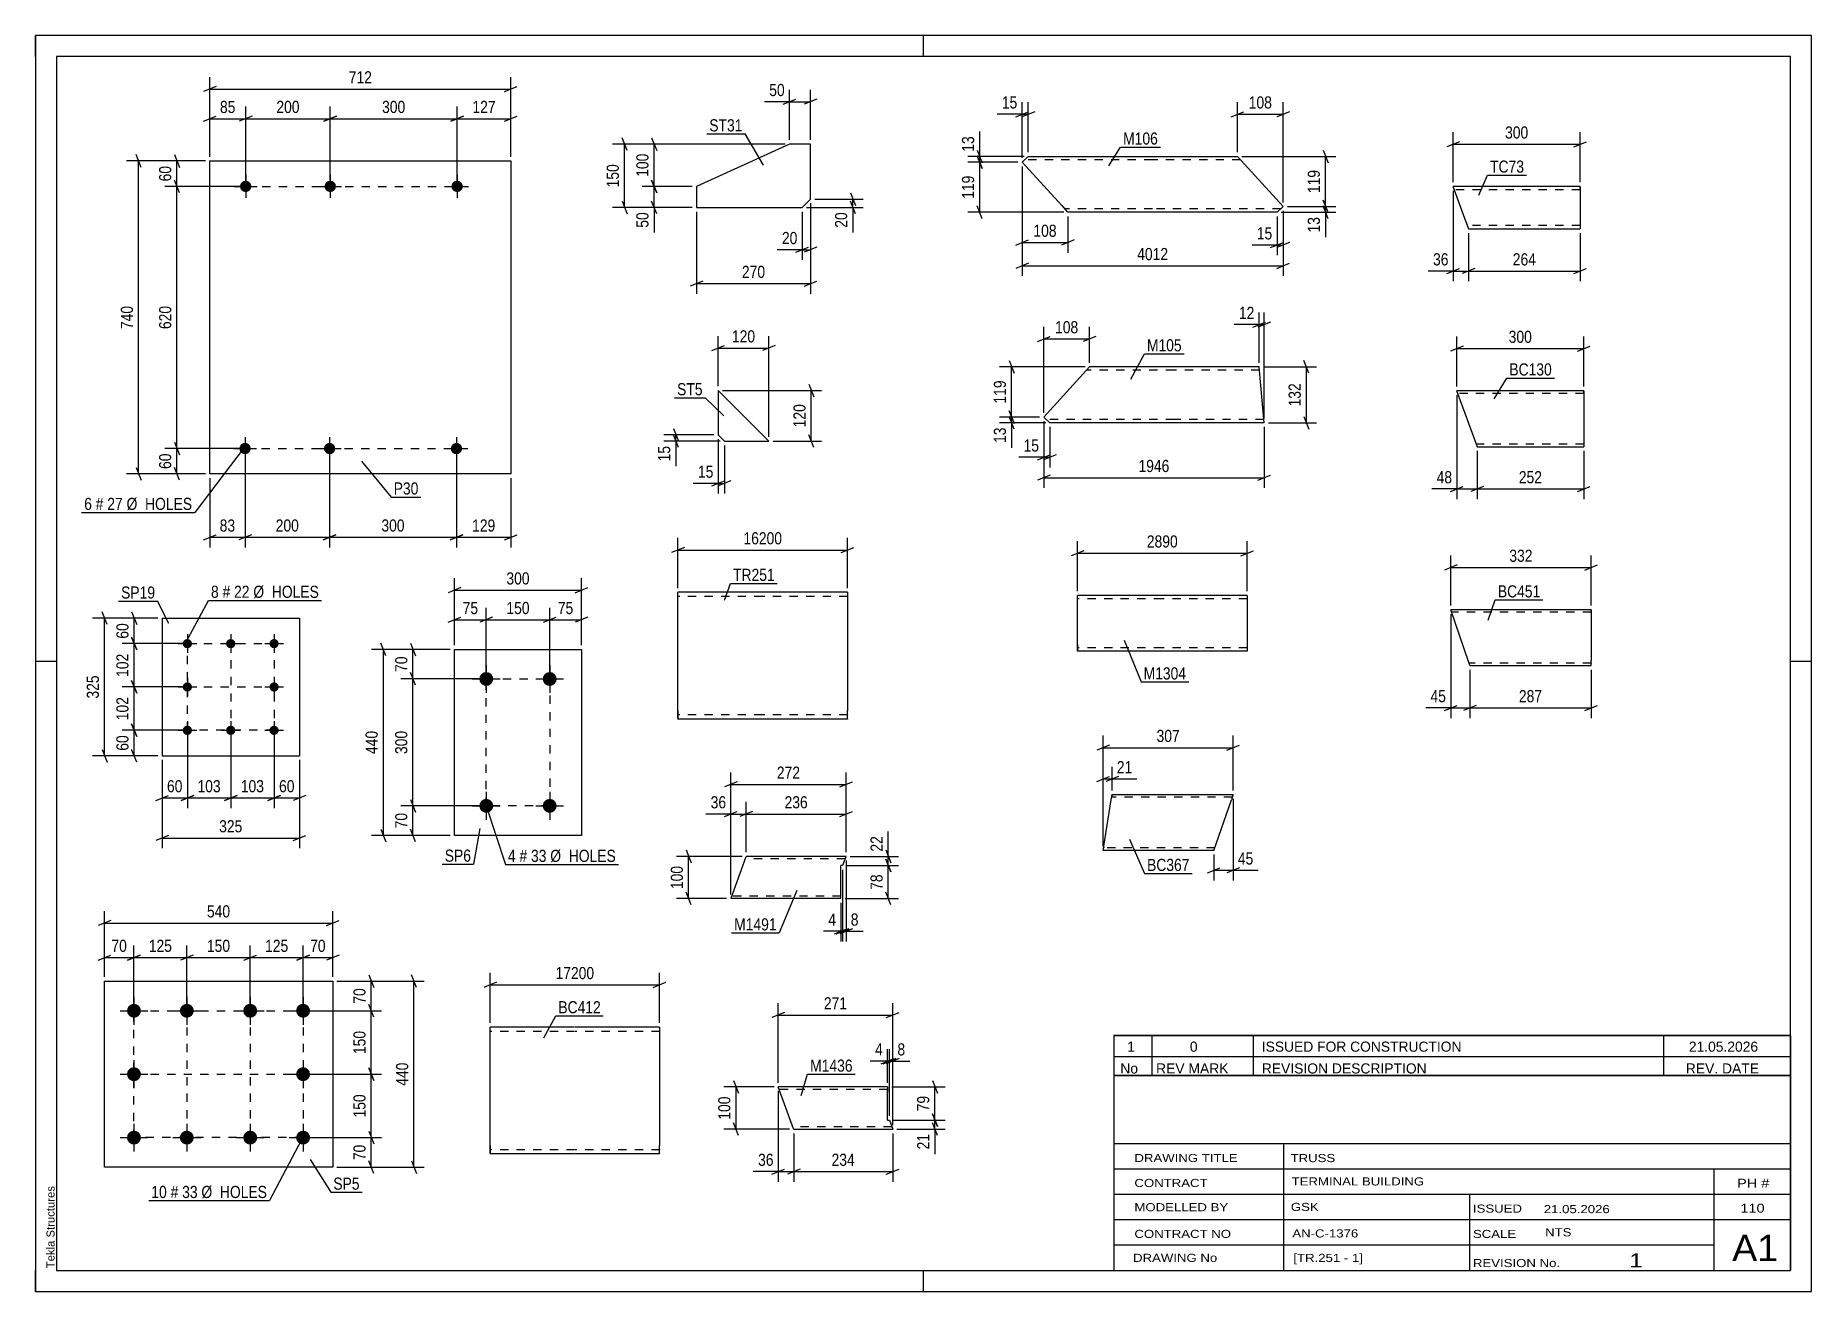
# Paper-space layout 'Layout1' of a CAD drawing. Header units: millimetres. Extents: x 0 to 420, y 0 to 297.
# The model-space entities are those that its viewports show. They can reach past a viewport. Long polylines and large blocks are cut down to what shows.
import ezdxf

# ---------------------------------------------------------------- set-up
doc = ezdxf.new("R2010")
doc.units = ezdxf.units.MM
doc.linetypes.add('DXK_LINE_DOT2', pattern=[3.9198, 1.9599, -1.9599])
doc.layers.add('Viewport layer', color=7, linetype='Continuous', plot=False)
doc.styles.add('Arial', font='ARIAL.TTF', dxfattribs={"height": 0.2})
doc.styles.add('Arial Narrow', font='ARIALN.TTF', dxfattribs={"height": 0.2})

# ---------------------------------------------------------------- blocks, each defined once
blk = doc.blocks.new('Unknown-122569878-1134')
at = {"color": 5, "linetype": 'Continuous'}
for p, q in [((420, 297), (0, 297)), ((0, 297), (0, 0)), ((0, 292), (0, 297)), ((210, 292), (210, 297)), ((420, 0), (420, 297)), ((415, 292), (5, 292)), ((5, 292), (5, 5)), ((415, 5), (415, 292)), ((5, 149), (0, 149)), ((420, 149), (415, 149)), ((0, 0), (0, 5)), ((5, 5), (415, 5)), ((210, 0), (210, 5)), ((0, 0), (420, 0))]:
    blk.add_line(p, q, dxfattribs=at)
at = {"color": 174, "linetype": 'Continuous', "style": 'Arial'}
blk.add_text('Tekla Structures', height=1.9102, rotation=90, dxfattribs=at).set_placement((4.5, 5.5))
blk = doc.blocks.new('Part-122569878-10445 - 10440')
at = {"color": 2, "linetype": 'Continuous'}
for p, q in [((233.31, 267.04), (234.79, 268.39)), ((242.68, 256.79), (233.31, 267.04)), ((234.79, 268.39), (264.15, 268.39)), ((264.25, 268.39), (284.25, 268.39)), ((295.08, 256.54), (284.25, 268.39)), ((244.15, 255.19), (242.68, 256.79)), ((293.6, 255.19), (295.08, 256.54)), ((264.15, 255.19), (244.15, 255.19)), ((293.6, 255.19), (264.25, 255.19))]:
    blk.add_line(p, q, dxfattribs=at)
at = {"color": 7, "linetype": 'DXK_LINE_DOT2'}
for p, q in [((264.15, 267.59), (233.91, 267.59)), ((284.98, 267.59), (264.25, 267.59)), ((242.68, 256.79), (244.03, 255.31)), ((264.15, 255.99), (243.41, 255.99)), ((294.48, 255.99), (264.25, 255.99))]:
    blk.add_line(p, q, dxfattribs=at)
blk = doc.blocks.new('Part-122569878-10540 - 10539')
at = {"color": 2, "linetype": 'Continuous'}
for p, q in [((178.3, 271.33), (156.3, 261.33)), ((183.3, 271.33), (178.3, 271.33)), ((183.3, 258.33), (183.3, 271.33)), ((156.3, 261.33), (156.3, 256.33)), ((156.3, 256.33), (181.3, 256.33)), ((181.3, 256.33), (183.3, 258.33))]:
    blk.add_line(p, q, dxfattribs=at)
blk = doc.blocks.new('Part-122569878-10500 - 10499')
at = {"color": 2, "linetype": 'Continuous'}
for p, q in [((29.92, 159.2), (29.92, 126.7)), ((29.92, 159.2), (62.42, 159.2)), ((62.42, 159.2), (62.42, 126.7)), ((29.92, 126.7), (62.42, 126.7))]:
    blk.add_line(p, q, dxfattribs=at)
blk = doc.blocks.new('Bolt-122569878-10501 - 10499')
at = {"linetype": 'Continuous'}
for points in [[(35.92, 154.3, -1), (35.92, 152.1, -1)], [(46.17, 154.3, -1), (46.17, 152.1, -1)], [(56.42, 154.3, -1), (56.42, 152.1, -1)], [(35.92, 144.05, -1), (35.92, 141.85, -1)], [(56.42, 144.05, -1), (56.42, 141.85, -1)], [(35.92, 133.8, -1), (35.92, 131.6, -1)], [(46.17, 133.8, -1), (46.17, 131.6, -1)], [(56.42, 133.8, -1), (56.42, 131.6, -1)]]:
    blk.add_hatch(color=1, dxfattribs=at).paths.add_polyline_path(points)
at = {"color": 1, "linetype": 'Continuous'}
for p, q in [((33.72, 153.2), (38.12, 153.2)), ((35.92, 155.4), (35.92, 151)), ((43.97, 153.2), (48.37, 153.2)), ((46.17, 155.4), (46.17, 151)), ((54.22, 153.2), (58.62, 153.2)), ((56.42, 155.4), (56.42, 151)), ((33.72, 142.95), (38.12, 142.95)), ((35.92, 145.15), (35.92, 140.75)), ((54.22, 142.95), (58.62, 142.95)), ((56.42, 145.15), (56.42, 140.75)), ((35.92, 134.9), (35.92, 130.5)), ((46.17, 134.9), (46.17, 130.5)), ((56.42, 134.9), (56.42, 130.5)), ((33.72, 132.7), (38.12, 132.7)), ((43.97, 132.7), (48.37, 132.7)), ((54.22, 132.7), (58.62, 132.7))]:
    blk.add_line(p, q, dxfattribs=at)
blk = doc.blocks.new('Part-122569878-10452 - 10451')
at = {"color": 2, "linetype": 'Continuous'}
for p, q in [((238.44, 206.78), (249.27, 218.63)), ((269.27, 218.63), (249.27, 218.63)), ((289.37, 218.63), (269.37, 218.63)), ((290.56, 205.43), (289.37, 218.63)), ((239.91, 205.43), (238.44, 206.78)), ((269.27, 205.43), (239.91, 205.43)), ((290.56, 205.43), (269.37, 205.43))]:
    blk.add_line(p, q, dxfattribs=at)
at = {"color": 7, "linetype": 'DXK_LINE_DOT2'}
for p, q in [((269.27, 217.83), (248.54, 217.83)), ((289.44, 217.83), (269.37, 217.83)), ((269.27, 206.23), (239.04, 206.23)), ((290.48, 206.23), (269.37, 206.23)), ((290.48, 206.23), (290.48, 206.29))]:
    blk.add_line(p, q, dxfattribs=at)
blk = doc.blocks.new('Part-122569878-10558 - 10557')
at = {"color": 2, "linetype": 'Continuous'}
for p, q in [((171.94, 165.33), (151.94, 165.33)), ((151.94, 137.33), (151.94, 165.33)), ((192.04, 165.33), (172.04, 165.33)), ((192.04, 165.33), (192.04, 163.33)), ((192.04, 163.33), (192.04, 137.33)), ((151.94, 137.33), (151.94, 135.33)), ((171.94, 135.33), (151.94, 135.33)), ((192.04, 135.33), (172.04, 135.33)), ((192.04, 135.33), (192.04, 137.33))]:
    blk.add_line(p, q, dxfattribs=at)
at = {"color": 7, "linetype": 'DXK_LINE_DOT2'}
for p, q in [((171.94, 164.33), (151.94, 164.33)), ((192.04, 164.33), (172.04, 164.33)), ((151.94, 135.48), (151.94, 137.33)), ((151.94, 136.33), (151.94, 136.41)), ((171.94, 136.33), (151.94, 136.33)), ((192.04, 136.33), (172.04, 136.33)), ((192.04, 136.33), (192.04, 137.33)), ((192.04, 136.41), (192.04, 136.33)), ((192.04, 135.48), (192.04, 135.33))]:
    blk.add_line(p, q, dxfattribs=at)
blk = doc.blocks.new('Part-122569878-10514 - 10513')
at = {"color": 2, "linetype": 'Continuous'}
for p, q in [((41.2, 193.33), (41.2, 267.33)), ((41.2, 267.33), (112.44, 267.33)), ((112.44, 267.33), (112.44, 193.33)), ((112.44, 193.33), (41.2, 193.33))]:
    blk.add_line(p, q, dxfattribs=at)
blk = doc.blocks.new('Bolt-122569878-10515 - 10513')
at = {"linetype": 'Continuous'}
for points in [[(49.7, 262.68, -1), (49.7, 259.98, -1)], [(69.7, 262.68, -1), (69.7, 259.98, -1)], [(99.7, 262.68, -1), (99.7, 259.98, -1)]]:
    blk.add_hatch(color=1, dxfattribs=at).paths.add_polyline_path(points)
at = {"color": 1, "linetype": 'Continuous'}
for p, q in [((47, 261.33), (52.4, 261.33)), ((49.7, 264.03), (49.7, 258.63)), ((67, 261.33), (72.4, 261.33)), ((69.7, 264.03), (69.7, 258.63)), ((97, 261.33), (102.4, 261.33)), ((99.7, 264.03), (99.7, 258.63))]:
    blk.add_line(p, q, dxfattribs=at)
blk = doc.blocks.new('Bolt-122569878-10516 - 10513')
at = {"linetype": 'Continuous'}
for points in [[(49.55, 200.68, -1), (49.55, 197.98, -1)], [(69.55, 200.68, -1), (69.55, 197.98, -1)], [(99.55, 200.68, -1), (99.55, 197.98, -1)]]:
    blk.add_hatch(color=1, dxfattribs=at).paths.add_polyline_path(points)
at = {"color": 1, "linetype": 'Continuous'}
for p, q in [((49.55, 202.03), (49.55, 196.63)), ((69.55, 202.03), (69.55, 196.63)), ((99.55, 202.03), (99.55, 196.63)), ((46.85, 199.33), (52.25, 199.33)), ((66.85, 199.33), (72.25, 199.33)), ((96.85, 199.33), (102.25, 199.33))]:
    blk.add_line(p, q, dxfattribs=at)
blk = doc.blocks.new('Part-122569878-10465 - 10464')
at = {"color": 2, "linetype": 'Continuous'}
for p, q in [((266.42, 164.58), (246.42, 164.58)), ((246.42, 152.98), (246.42, 164.58)), ((286.52, 164.58), (266.52, 164.58)), ((286.52, 164.58), (286.52, 151.38)), ((246.42, 152.98), (246.42, 151.38)), ((266.42, 151.38), (246.42, 151.38)), ((286.52, 151.38), (266.52, 151.38))]:
    blk.add_line(p, q, dxfattribs=at)
at = {"color": 7, "linetype": 'DXK_LINE_DOT2'}
for p, q in [((266.42, 163.78), (246.42, 163.78)), ((286.52, 163.78), (266.52, 163.78)), ((246.42, 151.51), (246.42, 152.98)), ((246.42, 152.18), (246.42, 152.24)), ((266.42, 152.18), (246.42, 152.18)), ((286.52, 152.18), (266.52, 152.18)), ((286.52, 152.18), (286.52, 152.24))]:
    blk.add_line(p, q, dxfattribs=at)
blk = doc.blocks.new('Part-122569878-10567 - 10566')
at = {"color": 2, "linetype": 'Continuous'}
for p, q in [((127.5, 62.51), (107.5, 62.51)), ((107.5, 34.51), (107.5, 62.51)), ((147.6, 62.51), (127.6, 62.51)), ((147.6, 62.51), (147.6, 60.51)), ((147.6, 60.51), (147.6, 34.51)), ((107.5, 34.51), (107.5, 32.51)), ((147.6, 32.51), (147.6, 34.51)), ((127.5, 32.51), (107.5, 32.51)), ((147.6, 32.51), (127.6, 32.51))]:
    blk.add_line(p, q, dxfattribs=at)
at = {"color": 7, "linetype": 'DXK_LINE_DOT2'}
for p, q in [((127.5, 61.51), (107.5, 61.51)), ((147.6, 61.51), (127.6, 61.51)), ((107.5, 32.66), (107.5, 34.51)), ((147.6, 33.51), (147.6, 34.51)), ((107.5, 33.51), (107.5, 33.59)), ((127.5, 33.51), (107.5, 33.51)), ((147.6, 33.51), (127.6, 33.51)), ((147.6, 33.59), (147.6, 33.51)), ((147.6, 32.66), (147.6, 32.51))]:
    blk.add_line(p, q, dxfattribs=at)
blk = doc.blocks.new('Part-122569878-10576 - 10575')
at = {"color": 2, "linetype": 'Continuous'}
for p, q in [((99.1, 107.84), (99.1, 151.84)), ((99.1, 151.84), (129.1, 151.84)), ((129.1, 151.84), (129.1, 107.84)), ((129.1, 107.84), (99.1, 107.84))]:
    blk.add_line(p, q, dxfattribs=at)
blk = doc.blocks.new('Bolt-122569878-10577 - 10575')
at = {"linetype": 'Continuous'}
for points in [[(106.6, 146.49, -1), (106.6, 143.19, -1)], [(121.6, 146.49, -1), (121.6, 143.19, -1)], [(106.6, 116.49, -1), (106.6, 113.19, -1)], [(121.6, 116.49, -1), (121.6, 113.19, -1)]]:
    blk.add_hatch(color=1, dxfattribs=at).paths.add_polyline_path(points)
at = {"color": 1, "linetype": 'Continuous'}
for p, q in [((106.6, 148.14), (106.6, 141.54)), ((121.6, 148.14), (121.6, 141.54)), ((103.3, 144.84), (109.9, 144.84)), ((118.3, 144.84), (124.9, 144.84)), ((106.6, 118.14), (106.6, 111.54)), ((121.6, 118.14), (121.6, 111.54)), ((103.3, 114.84), (109.9, 114.84)), ((118.3, 114.84), (124.9, 114.84))]:
    blk.add_line(p, q, dxfattribs=at)
blk = doc.blocks.new('Part-122569878-10585 - 10584')
at = {"color": 2, "linetype": 'Continuous'}
for p, q in [((16.28, 29.38), (16.28, 73.38)), ((16.28, 73.38), (70.28, 73.38)), ((70.28, 73.38), (70.28, 29.38)), ((70.28, 29.38), (16.28, 29.38))]:
    blk.add_line(p, q, dxfattribs=at)
blk = doc.blocks.new('Bolt-122569878-10586 - 10584')
at = {"linetype": 'Continuous'}
for points in [[(23.28, 68.03, -1), (23.28, 64.73, -1)], [(35.78, 68.03, -1), (35.78, 64.73, -1)], [(50.78, 68.03, -1), (50.78, 64.73, -1)], [(63.28, 68.03, -1), (63.28, 64.73, -1)], [(23.28, 53.03, -1), (23.28, 49.73, -1)], [(63.28, 53.03, -1), (63.28, 49.73, -1)], [(23.28, 38.03, -1), (23.28, 34.73, -1)], [(35.78, 38.03, -1), (35.78, 34.73, -1)], [(50.78, 38.03, -1), (50.78, 34.73, -1)], [(63.28, 38.03, -1), (63.28, 34.73, -1)]]:
    blk.add_hatch(color=1, dxfattribs=at).paths.add_polyline_path(points)
at = {"color": 1, "linetype": 'Continuous'}
for p, q in [((23.28, 69.68), (23.28, 63.08)), ((35.78, 69.68), (35.78, 63.08)), ((50.78, 69.68), (50.78, 63.08)), ((63.28, 69.68), (63.28, 63.08)), ((19.98, 66.38), (26.58, 66.38)), ((32.48, 66.38), (39.08, 66.38)), ((47.48, 66.38), (54.08, 66.38)), ((59.98, 66.38), (66.58, 66.38)), ((23.28, 54.68), (23.28, 48.08)), ((63.28, 54.68), (63.28, 48.08)), ((19.98, 51.38), (26.58, 51.38)), ((59.98, 51.38), (66.58, 51.38)), ((23.28, 39.68), (23.28, 33.08)), ((35.78, 39.68), (35.78, 33.08)), ((50.78, 39.68), (50.78, 33.08)), ((63.28, 39.68), (63.28, 33.08)), ((19.98, 36.38), (26.58, 36.38)), ((32.48, 36.38), (39.08, 36.38)), ((47.48, 36.38), (54.08, 36.38)), ((59.98, 36.38), (66.58, 36.38))]:
    blk.add_line(p, q, dxfattribs=at)
blk = doc.blocks.new('Part-122569878-10594 - 10593')
at = {"color": 2, "linetype": 'Continuous'}
for p, q in [((161.45, 213.08), (161.45, 202.58)), ((161.45, 213.08), (173.45, 201.08)), ((161.45, 202.58), (162.95, 201.08)), ((162.95, 201.08), (173.45, 201.08))]:
    blk.add_line(p, q, dxfattribs=at)
blk = doc.blocks.new('Part-122569878-10632 - 10631')
at = {"color": 2, "linetype": 'Continuous'}
for p, q in [((164.48, 92.99), (168.09, 102.9)), ((191.68, 102.9), (168.09, 102.9)), ((191.64, 102.81), (190.88, 100.7)), ((191.68, 102.9), (191.64, 102.81)), ((190.88, 100.7), (190.44, 100.7)), ((190.44, 92.9), (190.44, 100.7)), ((164.45, 92.9), (164.48, 92.99)), ((190.44, 92.9), (164.45, 92.9))]:
    blk.add_line(p, q, dxfattribs=at)
at = {"color": 7, "linetype": 'DXK_LINE_DOT2'}
for p, q in [((191.46, 102.3), (167.87, 102.3)), ((164.45, 92.9), (164.45, 92.9)), ((164.67, 93.5), (164.68, 93.54)), ((190.44, 93.5), (164.67, 93.5))]:
    blk.add_line(p, q, dxfattribs=at)
blk = doc.blocks.new('Part-122569878-10640 - 10639')
at = {"color": 2, "linetype": 'Continuous'}
for p, q in [((201.5, 48.36), (175.66, 48.36)), ((179.26, 38.45), (175.66, 48.36)), ((201.5, 48.36), (201.5, 48.27)), ((201.5, 48.27), (201.5, 47.16)), ((201.5, 40.51), (201.5, 47.16)), ((179.26, 38.45), (179.3, 38.36)), ((179.3, 38.36), (202.71, 38.36)), ((201.5, 40.51), (201.93, 40.51)), ((201.93, 40.51), (202.71, 38.36))]:
    blk.add_line(p, q, dxfattribs=at)
at = {"color": 7, "linetype": 'DXK_LINE_DOT2'}
for p, q in [((201.5, 47.76), (175.88, 47.76)), ((201.5, 47.16), (201.5, 48.01)), ((179.08, 38.96), (179.06, 39.01)), ((202.49, 38.96), (179.08, 38.96))]:
    blk.add_line(p, q, dxfattribs=at)
blk = doc.blocks.new('Part-122569878-12665 - 12660')
at = {"color": 2, "linetype": 'Continuous'}
for p, q in [((338.34, 252.89), (335.28, 261.29)), ((365.28, 261.29), (335.28, 261.29)), ((365.28, 261.29), (365.28, 251.29)), ((338.34, 252.89), (338.92, 251.29)), ((338.92, 251.29), (365.28, 251.29))]:
    blk.add_line(p, q, dxfattribs=at)
at = {"color": 7, "linetype": 'DXK_LINE_DOT2'}
for p, q in [((365.28, 260.49), (335.57, 260.49)), ((365.28, 260.82), (365.28, 261.29)), ((338.88, 251.41), (338.34, 252.89)), ((365.28, 252.09), (338.63, 252.09))]:
    blk.add_line(p, q, dxfattribs=at)
blk = doc.blocks.new('Part-122569878-12673 - 12672')
at = {"color": 2, "linetype": 'Continuous'}
for p, q in [((340.9, 199.86), (336.13, 212.97)), ((366.13, 212.97), (336.13, 212.97)), ((366.13, 212.97), (366.13, 212.88)), ((366.13, 212.88), (366.13, 199.77)), ((340.93, 199.77), (340.9, 199.86)), ((340.93, 199.77), (366.13, 199.77))]:
    blk.add_line(p, q, dxfattribs=at)
at = {"color": 7, "linetype": 'DXK_LINE_DOT2'}
for p, q in [((366.13, 212.37), (336.35, 212.37)), ((366.13, 212.62), (366.13, 212.97)), ((366.13, 200.37), (340.72, 200.37))]:
    blk.add_line(p, q, dxfattribs=at)
blk = doc.blocks.new('Part-122569878-12681 - 12680')
at = {"color": 2, "linetype": 'Continuous'}
for p, q in [((367.89, 161.2), (334.68, 161.2)), ((338.95, 148.74), (334.68, 161.2)), ((367.89, 161.2), (367.89, 161.11)), ((367.89, 161.11), (367.89, 160.85)), ((367.89, 160.85), (367.89, 160)), ((367.89, 160), (367.89, 149.2)), ((339.17, 148.09), (338.95, 148.74)), ((339.17, 148.09), (339.2, 148)), ((339.2, 148), (367.89, 148)), ((367.89, 148), (367.89, 149.2))]:
    blk.add_line(p, q, dxfattribs=at)
at = {"color": 7, "linetype": 'DXK_LINE_DOT2'}
for p, q in [((367.89, 160.6), (334.88, 160.6)), ((367.89, 160.85), (367.89, 161.2)), ((367.89, 160.46), (367.89, 160)), ((338.95, 148.74), (339.08, 148.35)), ((367.89, 148.6), (339, 148.6)), ((367.89, 148.6), (367.89, 149.2)), ((367.89, 148.64), (367.89, 148.6)), ((367.89, 148), (367.89, 148.09))]:
    blk.add_line(p, q, dxfattribs=at)
blk = doc.blocks.new('Part-122569878-12688 - 12687')
at = {"color": 2, "linetype": 'Continuous'}
for p, q in [((252.51, 104.3), (254.4, 116.3)), ((254.4, 116.3), (254.59, 117.5)), ((254.59, 117.5), (283.21, 117.5)), ((278.69, 104.3), (282.8, 116.3)), ((283.09, 117.15), (282.8, 116.3)), ((283.18, 117.41), (283.09, 117.15)), ((283.21, 117.5), (283.18, 117.41)), ((278.69, 104.3), (252.51, 104.3))]:
    blk.add_line(p, q, dxfattribs=at)
at = {"color": 7, "linetype": 'DXK_LINE_DOT2'}
for p, q in [((283.01, 116.9), (254.49, 116.9)), ((254.57, 117.41), (254.53, 117.15)), ((254.59, 117.5), (254.57, 117.41)), ((283.21, 117.5), (283.09, 117.15)), ((252.63, 105.04), (252.62, 104.95)), ((252.62, 104.95), (252.63, 105.04)), ((252.62, 104.95), (252.61, 104.9)), ((252.61, 104.9), (252.62, 104.95)), ((278.89, 104.9), (252.61, 104.9))]:
    blk.add_line(p, q, dxfattribs=at)
blk = doc.blocks.new('Rectangle-122569878-12362 - 10499')
at = {"color": 1, "linetype": 'DXK_LINE_DOT2'}
blk.add_lwpolyline([(35.92, 153.2), (56.42, 153.2), (56.42, 132.7), (35.92, 132.7), (35.92, 153.2)], close=True, dxfattribs=at)
blk = doc.blocks.new('Line-122569878-12328 - 10513')
at = {"color": 1, "linetype": 'DXK_LINE_DOT2'}
blk.add_line((49.7, 261.33), (99.7, 261.33), dxfattribs=at)
blk = doc.blocks.new('Rectangle-122569878-12439 - 10575')
at = {"color": 1, "linetype": 'DXK_LINE_DOT2'}
blk.add_lwpolyline([(106.6, 144.84), (121.6, 144.84), (121.6, 114.84), (106.6, 114.84), (106.6, 144.84)], close=True, dxfattribs=at)
blk = doc.blocks.new('Rectangle-122569878-12403 - 10584')
at = {"color": 1, "linetype": 'DXK_LINE_DOT2'}
blk.add_lwpolyline([(23.28, 66.38), (63.28, 66.38), (63.28, 36.38), (23.28, 36.38), (23.28, 66.38)], close=True, dxfattribs=at)
blk = doc.blocks.new('Line-122569878-12372 - 10499')
at = {"color": 1, "linetype": 'DXK_LINE_DOT2'}
blk.add_line((46.17, 153.2), (46.17, 132.7), dxfattribs=at)
blk = doc.blocks.new('Line-122569878-12341 - 10513')
at = {"color": 1, "linetype": 'DXK_LINE_DOT2'}
blk.add_line((49.55, 199.33), (99.55, 199.33), dxfattribs=at)
blk = doc.blocks.new('Line-122569878-12413 - 10584')
at = {"color": 1, "linetype": 'DXK_LINE_DOT2'}
blk.add_line((35.78, 66.38), (35.78, 36.38), dxfattribs=at)
blk = doc.blocks.new('Line-122569878-12379 - 10499')
at = {"color": 1, "linetype": 'DXK_LINE_DOT2'}
blk.add_line((35.92, 142.95), (56.42, 142.95), dxfattribs=at)
blk = doc.blocks.new('Line-122569878-12420 - 10584')
at = {"color": 1, "linetype": 'DXK_LINE_DOT2'}
blk.add_line((50.78, 66.38), (50.78, 36.38), dxfattribs=at)
blk = doc.blocks.new('Line-122569878-12427 - 10584')
at = {"color": 1, "linetype": 'DXK_LINE_DOT2'}
blk.add_line((23.28, 51.38), (63.28, 51.38), dxfattribs=at)
blk = doc.blocks.new('StraightDimension-122569878-12901 - 10440')
at = {"color": 7, "linetype": 'Continuous'}
for p, q in [((222.71, 269.89), (223.91, 266.89)), ((233.79, 268.39), (220.46, 268.39)), ((232.31, 267.04), (220.46, 267.04)), ((223.91, 265.54), (222.71, 268.54)), ((223.31, 267.04), (223.31, 268.39))]:
    blk.add_line(p, q, dxfattribs=at)
at = {"color": 0}
blk.add_wipeout([(222.56, 273.77), (218.36, 273.77), (218.36, 268.92), (222.56, 268.92)], dxfattribs=at)
at = {"color": 7, "linetype": 'Continuous'}
blk.add_line((223.31, 268.39), (223.31, 274.3), dxfattribs=at)
blk.add_line((223.31, 268.39), (223.31, 274.3), dxfattribs=at)
at = {"color": 3, "style": 'Arial Narrow'}
blk.add_text('13', height=2.863, rotation=90.0002, dxfattribs=at).set_placement((221.96, 269.52))
blk = doc.blocks.new('StraightDimension-122569878-10650 - 10440')
at = {"color": 7, "linetype": 'Continuous'}
for p, q in [((293.6, 254.19), (293.6, 245.04)), ((295.08, 255.54), (295.08, 245.04)), ((292.1, 246.84), (295.1, 248.04)), ((296.58, 248.04), (293.58, 246.84)), ((293.6, 247.44), (295.08, 247.44))]:
    blk.add_line(p, q, dxfattribs=at)
at = {"color": 0}
blk.add_wipeout([(293.08, 248.19), (293.08, 252.39), (288.22, 252.39), (288.22, 248.19)], dxfattribs=at)
at = {"color": 7, "linetype": 'Continuous'}
blk.add_line((293.6, 247.44), (287.7, 247.44), dxfattribs=at)
blk.add_line((293.6, 247.44), (287.7, 247.44), dxfattribs=at)
at = {"color": 3, "style": 'Arial Narrow'}
blk.add_text('15', height=2.863, dxfattribs=at).set_placement((288.82, 248.79))
blk = doc.blocks.new('StraightDimension-122569878-10663 - 10440')
at = {"color": 7, "linetype": 'Continuous'}
for p, q in [((231.81, 277.79), (234.81, 278.99)), ((236.29, 278.99), (233.29, 277.79)), ((233.31, 268.04), (233.31, 281.24)), ((233.31, 278.39), (234.79, 278.39)), ((234.79, 269.39), (234.79, 281.24))]:
    blk.add_line(p, q, dxfattribs=at)
at = {"color": 0}
blk.add_wipeout([(232.78, 279.14), (232.78, 283.34), (227.93, 283.34), (227.93, 279.14)], dxfattribs=at)
at = {"color": 7, "linetype": 'Continuous'}
blk.add_line((233.31, 278.39), (227.4, 278.39), dxfattribs=at)
blk.add_line((233.31, 278.39), (227.4, 278.39), dxfattribs=at)
at = {"color": 3, "style": 'Arial Narrow'}
blk.add_text('15', height=2.863, dxfattribs=at).set_placement((228.53, 279.74))
blk = doc.blocks.new('StraightDimension-122569878-10655 - 10440')
at = {"color": 7, "linetype": 'Continuous'}
for p, q in [((233.31, 266.04), (233.31, 245.65)), ((244.15, 254.19), (244.15, 245.65)), ((231.81, 247.45), (234.81, 248.65)), ((233.31, 248.05), (244.15, 248.05)), ((245.65, 248.65), (242.65, 247.45))]:
    blk.add_line(p, q, dxfattribs=at)
at = {"color": 0}
blk.add_wipeout([(242.07, 248.8), (242.07, 253), (235.39, 253), (235.39, 248.8)], dxfattribs=at)
at = {"color": 3, "style": 'Arial Narrow'}
blk.add_text('108', height=2.863, dxfattribs=at).set_placement((235.99, 249.4))
blk = doc.blocks.new('StraightDimension-122569878-10683 - 10440')
at = {"color": 7, "linetype": 'Continuous'}
for p, q in [((233.31, 266.04), (233.31, 240.14)), ((295.08, 255.54), (295.08, 240.14)), ((234.81, 243.14), (231.81, 241.94)), ((233.31, 242.54), (295.08, 242.54)), ((293.58, 241.94), (296.58, 243.14))]:
    blk.add_line(p, q, dxfattribs=at)
at = {"color": 0}
blk.add_wipeout([(268.45, 243.29), (268.45, 247.49), (259.94, 247.49), (259.94, 243.29)], dxfattribs=at)
at = {"color": 3, "style": 'Arial Narrow'}
blk.add_text('4012', height=2.863, dxfattribs=at).set_placement((260.54, 243.89))
blk = doc.blocks.new('StraightDimension-122569878-10659 - 10440')
at = {"color": 7, "linetype": 'Continuous'}
for p, q in [((282.75, 277.79), (285.75, 278.99)), ((284.25, 269.39), (284.25, 281.24)), ((284.25, 278.39), (295.08, 278.39)), ((296.58, 278.99), (293.58, 277.79)), ((295.08, 257.54), (295.08, 281.24))]:
    blk.add_line(p, q, dxfattribs=at)
at = {"color": 0}
blk.add_wipeout([(293.01, 279.14), (293.01, 283.34), (286.32, 283.34), (286.32, 279.14)], dxfattribs=at)
at = {"color": 3, "style": 'Arial Narrow'}
blk.add_text('108', height=2.863, dxfattribs=at).set_placement((286.92, 279.74))
blk = doc.blocks.new('StraightDimension-122569878-12902 - 10440')
at = {"color": 7, "linetype": 'Continuous'}
for p, q in [((232.31, 267.04), (220.46, 267.04)), ((222.71, 268.54), (223.91, 265.54)), ((223.31, 255.19), (223.31, 267.04)), ((223.91, 253.69), (222.71, 256.69)), ((243.15, 255.19), (220.46, 255.19))]:
    blk.add_line(p, q, dxfattribs=at)
at = {"color": 0}
blk.add_wipeout([(222.56, 264.46), (218.36, 264.46), (218.36, 257.78), (222.56, 257.78)], dxfattribs=at)
at = {"color": 3, "style": 'Arial Narrow'}
blk.add_text('119', height=2.863, rotation=90.0002, dxfattribs=at).set_placement((221.96, 258.38))
blk = doc.blocks.new('StraightDimension-122569878-12936 - 10440')
at = {"color": 7, "linetype": 'Continuous'}
for p, q in [((304.48, 269.89), (305.68, 266.89)), ((285.25, 268.39), (307.48, 268.39)), ((305.08, 256.54), (305.08, 268.39)), ((296.08, 256.54), (307.48, 256.54)), ((305.68, 255.04), (304.48, 258.04))]:
    blk.add_line(p, q, dxfattribs=at)
at = {"color": 0}
blk.add_wipeout([(304.33, 265.81), (300.13, 265.81), (300.13, 259.12), (304.33, 259.12)], dxfattribs=at)
at = {"color": 3, "style": 'Arial Narrow'}
blk.add_text('119', height=2.863, rotation=90.0002, dxfattribs=at).set_placement((303.73, 259.72))
blk = doc.blocks.new('StraightDimension-122569878-12937 - 10440')
at = {"color": 7, "linetype": 'Continuous'}
for p, q in [((296.08, 256.54), (307.48, 256.54)), ((304.48, 258.04), (305.68, 255.04)), ((305.68, 253.69), (304.48, 256.69)), ((305.08, 255.19), (305.08, 256.54)), ((294.6, 255.19), (307.48, 255.19))]:
    blk.add_line(p, q, dxfattribs=at)
at = {"color": 0}
blk.add_wipeout([(304.33, 254.67), (300.13, 254.67), (300.13, 249.81), (304.33, 249.81)], dxfattribs=at)
at = {"color": 7, "linetype": 'Continuous'}
blk.add_line((305.08, 255.19), (305.08, 249.29), dxfattribs=at)
blk.add_line((305.08, 255.19), (305.08, 249.29), dxfattribs=at)
at = {"color": 3, "style": 'Arial Narrow'}
blk.add_text('13', height=2.863, rotation=90.0002, dxfattribs=at).set_placement((303.73, 250.41))
blk = doc.blocks.new('StraightDimension-122569878-10867 - 10539')
at = {"color": 7, "linetype": 'Continuous'}
for p, q in [((183.3, 257.33), (183.3, 235.94)), ((156.3, 255.33), (156.3, 235.94)), ((157.8, 238.94), (154.8, 237.74)), ((156.3, 238.34), (183.3, 238.34)), ((181.8, 237.74), (184.8, 238.94))]:
    blk.add_line(p, q, dxfattribs=at)
at = {"color": 0}
blk.add_wipeout([(173.14, 239.09), (173.14, 243.29), (166.46, 243.29), (166.46, 239.09)], dxfattribs=at)
at = {"color": 3, "style": 'Arial Narrow'}
blk.add_text('270', height=2.863, dxfattribs=at).set_placement((167.06, 239.69))
blk = doc.blocks.new('StraightDimension-122569878-10861 - 10539')
at = {"color": 7, "linetype": 'Continuous'}
for p, q in [((177.3, 271.33), (143.45, 271.33)), ((145.7, 272.83), (146.9, 269.83)), ((146.3, 261.33), (146.3, 271.33)), ((155.3, 261.33), (143.45, 261.33)), ((146.9, 259.83), (145.7, 262.83))]:
    blk.add_line(p, q, dxfattribs=at)
at = {"color": 0}
blk.add_wipeout([(145.55, 269.67), (141.35, 269.67), (141.35, 262.99), (145.55, 262.99)], dxfattribs=at)
at = {"color": 3, "style": 'Arial Narrow'}
blk.add_text('100', height=2.863, rotation=90.0002, dxfattribs=at).set_placement((144.95, 263.59))
blk = doc.blocks.new('StraightDimension-122569878-10853 - 10539')
at = {"color": 7, "linetype": 'Continuous'}
for p, q in [((176.8, 280.73), (179.8, 281.93)), ((178.3, 272.33), (178.3, 284.18)), ((184.8, 281.93), (181.8, 280.73)), ((183.3, 272.33), (183.3, 284.18)), ((178.3, 281.33), (183.3, 281.33))]:
    blk.add_line(p, q, dxfattribs=at)
at = {"color": 0}
blk.add_wipeout([(177.77, 282.08), (177.77, 286.28), (172.92, 286.28), (172.92, 282.08)], dxfattribs=at)
at = {"color": 7, "linetype": 'Continuous'}
blk.add_line((178.3, 281.33), (172.39, 281.33), dxfattribs=at)
blk.add_line((178.3, 281.33), (172.39, 281.33), dxfattribs=at)
at = {"color": 3, "style": 'Arial Narrow'}
blk.add_text('50', height=2.863, dxfattribs=at).set_placement((173.52, 282.68))
blk = doc.blocks.new('StraightDimension-122569878-10857 - 10539')
at = {"color": 7, "linetype": 'Continuous'}
for p, q in [((182.3, 256.33), (195.7, 256.33)), ((184.3, 258.33), (195.7, 258.33)), ((192.7, 259.83), (193.9, 256.83)), ((193.9, 254.83), (192.7, 257.83)), ((193.3, 256.33), (193.3, 258.33))]:
    blk.add_line(p, q, dxfattribs=at)
at = {"color": 0}
blk.add_wipeout([(192.55, 255.81), (188.35, 255.81), (188.35, 250.95), (192.55, 250.95)], dxfattribs=at)
at = {"color": 7, "linetype": 'Continuous'}
blk.add_line((193.3, 256.33), (193.3, 250.43), dxfattribs=at)
blk.add_line((193.3, 256.33), (193.3, 250.43), dxfattribs=at)
at = {"color": 3, "style": 'Arial Narrow'}
blk.add_text('20', height=2.863, rotation=90.0002, dxfattribs=at).set_placement((191.95, 251.55))
blk = doc.blocks.new('StraightDimension-122569878-10849 - 10539')
at = {"color": 7, "linetype": 'Continuous'}
for p, q in [((183.3, 257.33), (183.3, 243.93)), ((181.3, 255.33), (181.3, 243.93)), ((179.8, 245.73), (182.8, 246.93)), ((181.3, 246.33), (183.3, 246.33)), ((184.8, 246.93), (181.8, 245.73))]:
    blk.add_line(p, q, dxfattribs=at)
at = {"color": 0}
blk.add_wipeout([(180.77, 247.08), (180.77, 251.28), (175.92, 251.28), (175.92, 247.08)], dxfattribs=at)
at = {"color": 7, "linetype": 'Continuous'}
blk.add_line((181.3, 246.33), (175.39, 246.33), dxfattribs=at)
blk.add_line((181.3, 246.33), (175.39, 246.33), dxfattribs=at)
at = {"color": 3, "style": 'Arial Narrow'}
blk.add_text('20', height=2.863, dxfattribs=at).set_placement((176.52, 247.68))
blk = doc.blocks.new('StraightDimension-122569878-10862 - 10539')
at = {"color": 7, "linetype": 'Continuous'}
for p, q in [((155.3, 261.33), (143.45, 261.33)), ((145.7, 262.83), (146.9, 259.83)), ((146.3, 256.33), (146.3, 261.33)), ((155.3, 256.33), (143.45, 256.33)), ((146.9, 254.83), (145.7, 257.83))]:
    blk.add_line(p, q, dxfattribs=at)
at = {"color": 0}
blk.add_wipeout([(145.55, 255.81), (141.35, 255.81), (141.35, 250.95), (145.55, 250.95)], dxfattribs=at)
at = {"color": 7, "linetype": 'Continuous'}
blk.add_line((146.3, 256.33), (146.3, 250.43), dxfattribs=at)
blk.add_line((146.3, 256.33), (146.3, 250.43), dxfattribs=at)
at = {"color": 3, "style": 'Arial Narrow'}
blk.add_text('50', height=2.863, rotation=90.0002, dxfattribs=at).set_placement((144.95, 251.55))
blk = doc.blocks.new('StraightDimension-122569878-10871 - 10539')
at = {"color": 7, "linetype": 'Continuous'}
for p, q in [((177.3, 271.33), (136.45, 271.33)), ((139.9, 269.83), (138.7, 272.83)), ((139.3, 256.33), (139.3, 271.33)), ((155.3, 256.33), (136.45, 256.33)), ((138.7, 257.83), (139.9, 254.83))]:
    blk.add_line(p, q, dxfattribs=at)
at = {"color": 0}
blk.add_wipeout([(138.55, 267.17), (134.35, 267.17), (134.35, 260.49), (138.55, 260.49)], dxfattribs=at)
at = {"color": 3, "style": 'Arial Narrow'}
blk.add_text('150', height=2.863, rotation=90.0002, dxfattribs=at).set_placement((137.95, 261.09))
blk = doc.blocks.new('StraightDimension-122569878-10773 - 10499')
at = {"color": 7, "linetype": 'Continuous'}
for p, q in [((29.92, 125.7), (29.92, 104.83)), ((62.42, 125.7), (62.42, 104.83)), ((31.42, 107.83), (28.42, 106.63)), ((29.92, 107.23), (62.42, 107.23)), ((60.92, 106.63), (63.92, 107.83))]:
    blk.add_line(p, q, dxfattribs=at)
at = {"color": 0}
blk.add_wipeout([(49.51, 107.98), (49.51, 112.18), (42.83, 112.18), (42.83, 107.98)], dxfattribs=at)
at = {"color": 3, "style": 'Arial Narrow'}
blk.add_text('325', height=2.863, dxfattribs=at).set_placement((43.43, 108.58))
blk = doc.blocks.new('StraightDimension-122569878-10737 - 10499')
at = {"color": 7, "linetype": 'Continuous'}
for p, q in [((22.73, 160.7), (23.93, 157.7)), ((28.92, 159.2), (20.48, 159.2)), ((23.33, 153.2), (23.33, 159.2)), ((34.92, 153.2), (20.48, 153.2)), ((23.93, 151.7), (22.73, 154.7))]:
    blk.add_line(p, q, dxfattribs=at)
at = {"color": 0}
blk.add_wipeout([(22.58, 158.63), (18.38, 158.63), (18.38, 153.77), (22.58, 153.77)], dxfattribs=at)
at = {"color": 3, "style": 'Arial Narrow'}
blk.add_text('60', height=2.863, rotation=90.0002, dxfattribs=at).set_placement((21.98, 154.37))
blk = doc.blocks.new('StraightDimension-122569878-10738 - 10499')
at = {"color": 7, "linetype": 'Continuous'}
for p, q in [((34.92, 153.2), (20.48, 153.2)), ((22.73, 154.7), (23.93, 151.7)), ((23.33, 142.95), (23.33, 153.2)), ((34.92, 142.95), (20.48, 142.95)), ((23.93, 141.45), (22.73, 144.45))]:
    blk.add_line(p, q, dxfattribs=at)
at = {"color": 0}
blk.add_wipeout([(22.58, 151.42), (18.38, 151.42), (18.38, 144.73), (22.58, 144.73)], dxfattribs=at)
at = {"color": 3, "style": 'Arial Narrow'}
blk.add_text('102', height=2.863, rotation=90.0002, dxfattribs=at).set_placement((21.98, 145.33))
blk = doc.blocks.new('StraightDimension-122569878-10739 - 10499')
at = {"color": 7, "linetype": 'Continuous'}
for p, q in [((34.92, 142.95), (20.48, 142.95)), ((22.73, 144.45), (23.93, 141.45)), ((23.33, 132.7), (23.33, 142.95)), ((34.92, 132.7), (20.48, 132.7)), ((23.93, 131.2), (22.73, 134.2))]:
    blk.add_line(p, q, dxfattribs=at)
at = {"color": 0}
blk.add_wipeout([(22.58, 141.17), (18.38, 141.17), (18.38, 134.48), (22.58, 134.48)], dxfattribs=at)
at = {"color": 3, "style": 'Arial Narrow'}
blk.add_text('102', height=2.863, rotation=90.0002, dxfattribs=at).set_placement((21.98, 135.08))
blk = doc.blocks.new('StraightDimension-122569878-10757 - 10499')
at = {"color": 7, "linetype": 'Continuous'}
for p, q in [((56.42, 131.7), (56.42, 114.3)), ((62.42, 125.7), (62.42, 114.3)), ((54.92, 116.1), (57.92, 117.3)), ((56.42, 116.7), (62.42, 116.7)), ((63.92, 117.3), (60.92, 116.1))]:
    blk.add_line(p, q, dxfattribs=at)
at = {"color": 0}
blk.add_wipeout([(61.85, 117.45), (61.85, 121.65), (56.99, 121.65), (56.99, 117.45)], dxfattribs=at)
at = {"color": 3, "style": 'Arial Narrow'}
blk.add_text('60', height=2.863, dxfattribs=at).set_placement((57.59, 118.05))
blk = doc.blocks.new('StraightDimension-122569878-10740 - 10499')
at = {"color": 7, "linetype": 'Continuous'}
for p, q in [((34.92, 132.7), (20.48, 132.7)), ((22.73, 134.2), (23.93, 131.2)), ((23.33, 126.7), (23.33, 132.7)), ((28.92, 126.7), (20.48, 126.7)), ((23.93, 125.2), (22.73, 128.2))]:
    blk.add_line(p, q, dxfattribs=at)
at = {"color": 0}
blk.add_wipeout([(22.58, 132.13), (18.38, 132.13), (18.38, 127.27), (22.58, 127.27)], dxfattribs=at)
at = {"color": 3, "style": 'Arial Narrow'}
blk.add_text('60', height=2.863, rotation=90.0002, dxfattribs=at).set_placement((21.98, 127.87))
blk = doc.blocks.new('StraightDimension-122569878-10753 - 10499')
at = {"color": 7, "linetype": 'Continuous'}
for p, q in [((16.93, 157.7), (15.73, 160.7)), ((28.92, 159.2), (13.48, 159.2)), ((16.33, 126.7), (16.33, 159.2)), ((28.92, 126.7), (13.48, 126.7)), ((15.73, 128.2), (16.93, 125.2))]:
    blk.add_line(p, q, dxfattribs=at)
at = {"color": 0}
blk.add_wipeout([(15.58, 146.29), (11.38, 146.29), (11.38, 139.61), (15.58, 139.61)], dxfattribs=at)
at = {"color": 3, "style": 'Arial Narrow'}
blk.add_text('325', height=2.863, rotation=90.0002, dxfattribs=at).set_placement((14.98, 140.21))
blk = doc.blocks.new('StraightDimension-122569878-10758 - 10499')
at = {"color": 7, "linetype": 'Continuous'}
for p, q in [((46.17, 131.7), (46.17, 114.3)), ((56.42, 131.7), (56.42, 114.3)), ((44.67, 116.1), (47.67, 117.3)), ((46.17, 116.7), (56.42, 116.7)), ((57.92, 117.3), (54.92, 116.1))]:
    blk.add_line(p, q, dxfattribs=at)
at = {"color": 0}
blk.add_wipeout([(54.63, 117.45), (54.63, 121.65), (47.95, 121.65), (47.95, 117.45)], dxfattribs=at)
at = {"color": 3, "style": 'Arial Narrow'}
blk.add_text('103', height=2.863, dxfattribs=at).set_placement((48.55, 118.05))
blk = doc.blocks.new('StraightDimension-122569878-10759 - 10499')
at = {"color": 7, "linetype": 'Continuous'}
for p, q in [((35.92, 131.7), (35.92, 114.3)), ((46.17, 131.7), (46.17, 114.3)), ((34.42, 116.1), (37.42, 117.3)), ((35.92, 116.7), (46.17, 116.7)), ((47.67, 117.3), (44.67, 116.1))]:
    blk.add_line(p, q, dxfattribs=at)
at = {"color": 0}
blk.add_wipeout([(44.38, 117.45), (44.38, 121.65), (37.7, 121.65), (37.7, 117.45)], dxfattribs=at)
at = {"color": 3, "style": 'Arial Narrow'}
blk.add_text('103', height=2.863, dxfattribs=at).set_placement((38.3, 118.05))
blk = doc.blocks.new('StraightDimension-122569878-10760 - 10499')
at = {"color": 7, "linetype": 'Continuous'}
for p, q in [((35.92, 131.7), (35.92, 114.3)), ((29.92, 125.7), (29.92, 114.3)), ((28.42, 116.1), (31.42, 117.3)), ((29.92, 116.7), (35.92, 116.7)), ((37.42, 117.3), (34.42, 116.1))]:
    blk.add_line(p, q, dxfattribs=at)
at = {"color": 0}
blk.add_wipeout([(35.35, 117.45), (35.35, 121.65), (30.49, 121.65), (30.49, 117.45)], dxfattribs=at)
at = {"color": 3, "style": 'Arial Narrow'}
blk.add_text('60', height=2.863, dxfattribs=at).set_placement((31.09, 118.05))
blk = doc.blocks.new('StraightDimension-122569878-10707 - 10451')
at = {"color": 7, "linetype": 'Continuous'}
for p, q in [((290.37, 218.63), (302.96, 218.63)), ((301.16, 217.13), (299.96, 220.13)), ((300.56, 205.43), (300.56, 218.63)), ((299.96, 206.93), (301.16, 203.93)), ((291.56, 205.43), (302.96, 205.43))]:
    blk.add_line(p, q, dxfattribs=at)
at = {"color": 0}
blk.add_wipeout([(299.81, 215.37), (295.61, 215.37), (295.61, 208.68), (299.81, 208.68)], dxfattribs=at)
at = {"color": 3, "style": 'Arial Narrow'}
blk.add_text('132', height=2.863, rotation=90.0002, dxfattribs=at).set_placement((299.21, 209.28))
blk = doc.blocks.new('StraightDimension-122569878-10691 - 10451')
at = {"color": 7, "linetype": 'Continuous'}
for p, q in [((238.44, 207.78), (238.44, 228.09)), ((249.27, 219.63), (249.27, 228.09)), ((236.94, 224.64), (239.94, 225.84)), ((238.44, 225.24), (249.27, 225.24)), ((250.77, 225.84), (247.77, 224.64))]:
    blk.add_line(p, q, dxfattribs=at)
at = {"color": 0}
blk.add_wipeout([(247.2, 225.99), (247.2, 230.19), (240.51, 230.19), (240.51, 225.99)], dxfattribs=at)
at = {"color": 3, "style": 'Arial Narrow'}
blk.add_text('108', height=2.863, dxfattribs=at).set_placement((241.11, 226.59))
blk = doc.blocks.new('StraightDimension-122569878-10713 - 10451')
at = {"color": 7, "linetype": 'Continuous'}
for p, q in [((238.44, 205.78), (238.44, 190.03)), ((290.56, 204.43), (290.56, 190.03)), ((239.94, 193.03), (236.94, 191.83)), ((238.44, 192.43), (290.56, 192.43)), ((289.06, 191.83), (292.06, 193.03))]:
    blk.add_line(p, q, dxfattribs=at)
at = {"color": 0}
blk.add_wipeout([(268.75, 193.18), (268.75, 197.38), (260.24, 197.38), (260.24, 193.18)], dxfattribs=at)
at = {"color": 3, "style": 'Arial Narrow'}
blk.add_text('1946', height=2.863, dxfattribs=at).set_placement((260.84, 193.78))
blk = doc.blocks.new('StraightDimension-122569878-10695 - 10451')
at = {"color": 7, "linetype": 'Continuous'}
for p, q in [((238.44, 205.78), (238.44, 194.87)), ((239.91, 204.43), (239.91, 194.87)), ((236.94, 196.67), (239.94, 197.87)), ((241.41, 197.87), (238.41, 196.67)), ((238.44, 197.27), (239.91, 197.27))]:
    blk.add_line(p, q, dxfattribs=at)
at = {"color": 0}
blk.add_wipeout([(237.91, 198.02), (237.91, 202.22), (233.06, 202.22), (233.06, 198.02)], dxfattribs=at)
at = {"color": 7, "linetype": 'Continuous'}
blk.add_line((238.44, 197.27), (232.53, 197.27), dxfattribs=at)
blk.add_line((238.44, 197.27), (232.53, 197.27), dxfattribs=at)
at = {"color": 3, "style": 'Arial Narrow'}
blk.add_text('15', height=2.863, dxfattribs=at).set_placement((233.66, 198.62))
blk = doc.blocks.new('StraightDimension-122569878-10687 - 10451')
at = {"color": 7, "linetype": 'Continuous'}
for p, q in [((289.37, 219.63), (289.37, 231.48)), ((290.56, 206.43), (290.56, 231.48)), ((287.87, 228.03), (290.87, 229.23)), ((292.06, 229.23), (289.06, 228.03)), ((289.37, 228.63), (290.56, 228.63))]:
    blk.add_line(p, q, dxfattribs=at)
at = {"color": 0}
blk.add_wipeout([(288.85, 229.38), (288.85, 233.58), (283.99, 233.58), (283.99, 229.38)], dxfattribs=at)
at = {"color": 7, "linetype": 'Continuous'}
blk.add_line((289.37, 228.63), (283.47, 228.63), dxfattribs=at)
blk.add_line((289.37, 228.63), (283.47, 228.63), dxfattribs=at)
at = {"color": 3, "style": 'Arial Narrow'}
blk.add_text('12', height=2.863, dxfattribs=at).set_placement((284.59, 229.98))
blk = doc.blocks.new('StraightDimension-122569878-12969 - 10451')
at = {"color": 7, "linetype": 'Continuous'}
for p, q in [((248.27, 218.63), (227.99, 218.63)), ((230.24, 220.13), (231.44, 217.13)), ((230.84, 206.78), (230.84, 218.63)), ((237.44, 206.78), (227.99, 206.78)), ((231.44, 205.28), (230.24, 208.28))]:
    blk.add_line(p, q, dxfattribs=at)
at = {"color": 0}
blk.add_wipeout([(230.09, 216.04), (225.89, 216.04), (225.89, 209.36), (230.09, 209.36)], dxfattribs=at)
at = {"color": 3, "style": 'Arial Narrow'}
blk.add_text('119', height=2.863, rotation=90.0002, dxfattribs=at).set_placement((229.49, 209.96))
blk = doc.blocks.new('StraightDimension-122569878-12970 - 10451')
at = {"color": 7, "linetype": 'Continuous'}
for p, q in [((237.44, 206.78), (227.99, 206.78)), ((230.24, 208.28), (231.44, 205.28)), ((231.44, 203.93), (230.24, 206.93)), ((230.84, 205.43), (230.84, 206.78)), ((238.91, 205.43), (227.99, 205.43))]:
    blk.add_line(p, q, dxfattribs=at)
at = {"color": 0}
blk.add_wipeout([(230.09, 204.9), (225.89, 204.9), (225.89, 200.05), (230.09, 200.05)], dxfattribs=at)
at = {"color": 7, "linetype": 'Continuous'}
blk.add_line((230.84, 205.43), (230.84, 199.52), dxfattribs=at)
blk.add_line((230.84, 205.43), (230.84, 199.52), dxfattribs=at)
at = {"color": 3, "style": 'Arial Narrow'}
blk.add_text('13', height=2.863, rotation=90.0002, dxfattribs=at).set_placement((229.49, 200.65))
blk = doc.blocks.new('StraightDimension-122569878-10875 - 10557')
at = {"color": 7, "linetype": 'Continuous'}
for p, q in [((151.94, 166.33), (151.94, 178.18)), ((192.04, 166.33), (192.04, 178.18)), ((153.44, 175.93), (150.44, 174.73)), ((151.94, 175.33), (192.04, 175.33)), ((190.54, 174.73), (193.54, 175.93))]:
    blk.add_line(p, q, dxfattribs=at)
at = {"color": 0}
blk.add_wipeout([(177.16, 176.08), (177.16, 180.28), (166.82, 180.28), (166.82, 176.08)], dxfattribs=at)
at = {"color": 3, "style": 'Arial Narrow'}
blk.add_text('16200', height=2.863, dxfattribs=at).set_placement((167.42, 176.68))
blk = doc.blocks.new('StraightDimension-122569878-10777 - 10513')
at = {"color": 7, "linetype": 'Continuous'}
for p, q in [((32.84, 268.83), (34.04, 265.83)), ((40.2, 267.33), (30.59, 267.33)), ((33.44, 261.33), (33.44, 267.33)), ((48.7, 261.33), (30.59, 261.33)), ((34.04, 259.83), (32.84, 262.83))]:
    blk.add_line(p, q, dxfattribs=at)
at = {"color": 0}
blk.add_wipeout([(32.69, 266.75), (28.49, 266.75), (28.49, 261.9), (32.69, 261.9)], dxfattribs=at)
at = {"color": 3, "style": 'Arial Narrow'}
blk.add_text('60', height=2.863, rotation=90.0002, dxfattribs=at).set_placement((32.09, 262.5))
blk = doc.blocks.new('StraightDimension-122569878-10789 - 10513')
at = {"color": 7, "linetype": 'Continuous'}
for p, q in [((24.99, 265.83), (23.79, 268.83)), ((40.2, 267.33), (21.54, 267.33)), ((24.39, 193.33), (24.39, 267.33)), ((40.2, 193.33), (21.54, 193.33)), ((23.79, 194.83), (24.99, 191.83))]:
    blk.add_line(p, q, dxfattribs=at)
at = {"color": 0}
blk.add_wipeout([(23.64, 233.67), (19.44, 233.67), (19.44, 226.98), (23.64, 226.98)], dxfattribs=at)
at = {"color": 3, "style": 'Arial Narrow'}
blk.add_text('740', height=2.863, rotation=90.0002, dxfattribs=at).set_placement((23.04, 227.58))
blk = doc.blocks.new('StraightDimension-122569878-10811 - 10513')
at = {"color": 7, "linetype": 'Continuous'}
for p, q in [((51.2, 277.93), (48.2, 276.73)), ((49.7, 262.33), (49.7, 280.18)), ((49.7, 277.33), (69.7, 277.33)), ((68.2, 276.73), (71.2, 277.93)), ((69.7, 262.33), (69.7, 280.18))]:
    blk.add_line(p, q, dxfattribs=at)
at = {"color": 0}
blk.add_wipeout([(63.04, 278.08), (63.04, 282.28), (56.36, 282.28), (56.36, 278.08)], dxfattribs=at)
at = {"color": 3, "style": 'Arial Narrow'}
blk.add_text('200', height=2.863, dxfattribs=at).set_placement((56.96, 278.68))
blk = doc.blocks.new('StraightDimension-122569878-10778 - 10513')
at = {"color": 7, "linetype": 'Continuous'}
for p, q in [((48.7, 261.33), (30.59, 261.33)), ((34.04, 259.83), (32.84, 262.83)), ((33.44, 199.33), (33.44, 261.33)), ((48.55, 199.33), (30.59, 199.33)), ((32.84, 200.83), (34.04, 197.83))]:
    blk.add_line(p, q, dxfattribs=at)
at = {"color": 0}
blk.add_wipeout([(32.69, 233.67), (28.49, 233.67), (28.49, 226.98), (32.69, 226.98)], dxfattribs=at)
at = {"color": 3, "style": 'Arial Narrow'}
blk.add_text('620', height=2.863, rotation=90.0002, dxfattribs=at).set_placement((32.09, 227.58))
blk = doc.blocks.new('StraightDimension-122569878-10779 - 10513')
at = {"color": 7, "linetype": 'Continuous'}
for p, q in [((48.55, 199.33), (30.59, 199.33)), ((32.84, 200.83), (34.04, 197.83)), ((33.44, 193.33), (33.44, 199.33)), ((40.2, 193.33), (30.59, 193.33)), ((34.04, 191.83), (32.84, 194.83))]:
    blk.add_line(p, q, dxfattribs=at)
at = {"color": 0}
blk.add_wipeout([(32.69, 198.75), (28.49, 198.75), (28.49, 193.9), (32.69, 193.9)], dxfattribs=at)
at = {"color": 3, "style": 'Arial Narrow'}
blk.add_text('60', height=2.863, rotation=90.0002, dxfattribs=at).set_placement((32.09, 194.5))
blk = doc.blocks.new('StraightDimension-122569878-10793 - 10513')
at = {"color": 7, "linetype": 'Continuous'}
for p, q in [((99.55, 198.33), (99.55, 175.95)), ((112.44, 192.33), (112.44, 175.95)), ((101.05, 178.95), (98.05, 177.75)), ((99.55, 178.35), (112.44, 178.35)), ((110.94, 177.75), (113.94, 178.95))]:
    blk.add_line(p, q, dxfattribs=at)
at = {"color": 0}
blk.add_wipeout([(109.34, 179.1), (109.34, 183.3), (102.65, 183.3), (102.65, 179.1)], dxfattribs=at)
at = {"color": 3, "style": 'Arial Narrow'}
blk.add_text('129', height=2.863, dxfattribs=at).set_placement((103.25, 179.7))
blk = doc.blocks.new('StraightDimension-122569878-10794 - 10513')
at = {"color": 7, "linetype": 'Continuous'}
for p, q in [((69.55, 198.33), (69.55, 175.95)), ((99.55, 198.33), (99.55, 175.95)), ((71.05, 178.95), (68.05, 177.75)), ((69.55, 178.35), (99.55, 178.35)), ((98.05, 177.75), (101.05, 178.95))]:
    blk.add_line(p, q, dxfattribs=at)
at = {"color": 0}
blk.add_wipeout([(87.89, 179.1), (87.89, 183.3), (81.2, 183.3), (81.2, 179.1)], dxfattribs=at)
at = {"color": 3, "style": 'Arial Narrow'}
blk.add_text('300', height=2.863, dxfattribs=at).set_placement((81.8, 179.7))
blk = doc.blocks.new('StraightDimension-122569878-10795 - 10513')
at = {"color": 7, "linetype": 'Continuous'}
for p, q in [((49.55, 198.33), (49.55, 175.95)), ((69.55, 198.33), (69.55, 175.95)), ((51.05, 178.95), (48.05, 177.75)), ((49.55, 178.35), (69.55, 178.35)), ((68.05, 177.75), (71.05, 178.95))]:
    blk.add_line(p, q, dxfattribs=at)
at = {"color": 0}
blk.add_wipeout([(62.89, 179.1), (62.89, 183.3), (56.2, 183.3), (56.2, 179.1)], dxfattribs=at)
at = {"color": 3, "style": 'Arial Narrow'}
blk.add_text('200', height=2.863, dxfattribs=at).set_placement((56.8, 179.7))
blk = doc.blocks.new('StraightDimension-122569878-10796 - 10513')
at = {"color": 7, "linetype": 'Continuous'}
for p, q in [((49.55, 198.33), (49.55, 175.95)), ((41.2, 192.33), (41.2, 175.95)), ((39.7, 177.75), (42.7, 178.95)), ((41.2, 178.35), (49.55, 178.35)), ((51.05, 178.95), (48.05, 177.75))]:
    blk.add_line(p, q, dxfattribs=at)
at = {"color": 0}
blk.add_wipeout([(47.8, 179.1), (47.8, 183.3), (42.95, 183.3), (42.95, 179.1)], dxfattribs=at)
at = {"color": 3, "style": 'Arial Narrow'}
blk.add_text('83', height=2.863, dxfattribs=at).set_placement((43.55, 179.7))
blk = doc.blocks.new('StraightDimension-122569878-10809 - 10513')
at = {"color": 7, "linetype": 'Continuous'}
for p, q in [((101.2, 277.93), (98.2, 276.73)), ((99.7, 262.33), (99.7, 280.18)), ((99.7, 277.33), (112.44, 277.33)), ((110.94, 276.73), (113.94, 277.93)), ((112.44, 268.33), (112.44, 280.18))]:
    blk.add_line(p, q, dxfattribs=at)
at = {"color": 0}
blk.add_wipeout([(109.41, 278.08), (109.41, 282.28), (102.73, 282.28), (102.73, 278.08)], dxfattribs=at)
at = {"color": 3, "style": 'Arial Narrow'}
blk.add_text('127', height=2.863, dxfattribs=at).set_placement((103.33, 278.68))
blk = doc.blocks.new('StraightDimension-122569878-10810 - 10513')
at = {"color": 7, "linetype": 'Continuous'}
for p, q in [((71.2, 277.93), (68.2, 276.73)), ((69.7, 262.33), (69.7, 280.18)), ((69.7, 277.33), (99.7, 277.33)), ((98.2, 276.73), (101.2, 277.93)), ((99.7, 262.33), (99.7, 280.18))]:
    blk.add_line(p, q, dxfattribs=at)
at = {"color": 0}
blk.add_wipeout([(88.04, 278.08), (88.04, 282.28), (81.36, 282.28), (81.36, 278.08)], dxfattribs=at)
at = {"color": 3, "style": 'Arial Narrow'}
blk.add_text('300', height=2.863, dxfattribs=at).set_placement((81.96, 278.68))
blk = doc.blocks.new('StraightDimension-122569878-10812 - 10513')
at = {"color": 7, "linetype": 'Continuous'}
for p, q in [((39.7, 276.73), (42.7, 277.93)), ((41.2, 268.33), (41.2, 280.18)), ((41.2, 277.33), (49.7, 277.33)), ((51.2, 277.93), (48.2, 276.73)), ((49.7, 262.33), (49.7, 280.18))]:
    blk.add_line(p, q, dxfattribs=at)
at = {"color": 0}
blk.add_wipeout([(47.88, 278.08), (47.88, 282.28), (43.02, 282.28), (43.02, 278.08)], dxfattribs=at)
at = {"color": 3, "style": 'Arial Narrow'}
blk.add_text('85', height=2.863, dxfattribs=at).set_placement((43.62, 278.68))
blk = doc.blocks.new('StraightDimension-122569878-10825 - 10513')
at = {"color": 7, "linetype": 'Continuous'}
for p, q in [((41.2, 268.33), (41.2, 287.18)), ((112.44, 268.33), (112.44, 287.18)), ((42.7, 284.93), (39.7, 283.73)), ((41.2, 284.33), (112.44, 284.33)), ((110.94, 283.73), (113.94, 284.93))]:
    blk.add_line(p, q, dxfattribs=at)
at = {"color": 0}
blk.add_wipeout([(80.16, 285.08), (80.16, 289.28), (73.48, 289.28), (73.48, 285.08)], dxfattribs=at)
at = {"color": 3, "style": 'Arial Narrow'}
blk.add_text('712', height=2.863, dxfattribs=at).set_placement((74.08, 285.68))
blk = doc.blocks.new('StraightDimension-122569878-10717 - 10464')
at = {"color": 7, "linetype": 'Continuous'}
for p, q in [((246.42, 165.58), (246.42, 177.43)), ((286.52, 165.58), (286.52, 177.43)), ((247.92, 175.18), (244.92, 173.98)), ((246.42, 174.58), (286.52, 174.58)), ((285.02, 173.98), (288.02, 175.18))]:
    blk.add_line(p, q, dxfattribs=at)
at = {"color": 0}
blk.add_wipeout([(270.73, 175.33), (270.73, 179.53), (262.22, 179.53), (262.22, 175.33)], dxfattribs=at)
at = {"color": 3, "style": 'Arial Narrow'}
blk.add_text('2890', height=2.863, dxfattribs=at).set_placement((262.82, 175.93))
blk = doc.blocks.new('StraightDimension-122569878-10879 - 10566')
at = {"color": 7, "linetype": 'Continuous'}
for p, q in [((109, 73.11), (106, 71.91)), ((107.5, 63.51), (107.5, 75.36)), ((107.5, 72.51), (147.6, 72.51)), ((146.1, 71.91), (149.1, 73.11)), ((147.6, 63.51), (147.6, 75.36))]:
    blk.add_line(p, q, dxfattribs=at)
at = {"color": 0}
blk.add_wipeout([(132.72, 73.26), (132.72, 77.46), (122.38, 77.46), (122.38, 73.26)], dxfattribs=at)
at = {"color": 3, "style": 'Arial Narrow'}
blk.add_text('17200', height=2.863, dxfattribs=at).set_placement((122.98, 73.86))
blk = doc.blocks.new('StraightDimension-122569878-10885 - 10575')
at = {"color": 7, "linetype": 'Continuous'}
for p, q in [((105.6, 114.84), (86.42, 114.84)), ((88.67, 116.34), (89.87, 113.34)), ((89.27, 107.84), (89.27, 114.84)), ((89.87, 106.34), (88.67, 109.34)), ((98.1, 107.84), (86.42, 107.84))]:
    blk.add_line(p, q, dxfattribs=at)
at = {"color": 0}
blk.add_wipeout([(88.52, 113.76), (84.32, 113.76), (84.32, 108.91), (88.52, 108.91)], dxfattribs=at)
at = {"color": 3, "style": 'Arial Narrow'}
blk.add_text('70', height=2.863, rotation=90.0002, dxfattribs=at).set_placement((87.92, 109.51))
blk = doc.blocks.new('StraightDimension-122569878-10884 - 10575')
at = {"color": 7, "linetype": 'Continuous'}
for p, q in [((105.6, 144.84), (86.42, 144.84)), ((89.87, 143.34), (88.67, 146.34)), ((89.27, 114.84), (89.27, 144.84)), ((105.6, 114.84), (86.42, 114.84)), ((88.67, 116.34), (89.87, 113.34))]:
    blk.add_line(p, q, dxfattribs=at)
at = {"color": 0}
blk.add_wipeout([(88.52, 133.18), (84.32, 133.18), (84.32, 126.49), (88.52, 126.49)], dxfattribs=at)
at = {"color": 3, "style": 'Arial Narrow'}
blk.add_text('300', height=2.863, rotation=90.0002, dxfattribs=at).set_placement((87.92, 127.09))
blk = doc.blocks.new('StraightDimension-122569878-10883 - 10575')
at = {"color": 7, "linetype": 'Continuous'}
for p, q in [((98.1, 151.84), (86.42, 151.84)), ((88.67, 153.34), (89.87, 150.34)), ((89.27, 144.84), (89.27, 151.84)), ((105.6, 144.84), (86.42, 144.84)), ((89.87, 143.34), (88.67, 146.34))]:
    blk.add_line(p, q, dxfattribs=at)
at = {"color": 0}
blk.add_wipeout([(88.52, 150.76), (84.32, 150.76), (84.32, 145.91), (88.52, 145.91)], dxfattribs=at)
at = {"color": 3, "style": 'Arial Narrow'}
blk.add_text('70', height=2.863, rotation=90.0002, dxfattribs=at).set_placement((87.92, 146.51))
blk = doc.blocks.new('StraightDimension-122569878-10895 - 10575')
at = {"color": 7, "linetype": 'Continuous'}
for p, q in [((98.1, 151.84), (79.42, 151.84)), ((82.87, 150.34), (81.67, 153.34)), ((82.27, 107.84), (82.27, 151.84)), ((81.67, 109.34), (82.87, 106.34)), ((98.1, 107.84), (79.42, 107.84))]:
    blk.add_line(p, q, dxfattribs=at)
at = {"color": 0}
blk.add_wipeout([(81.52, 133.18), (77.32, 133.18), (77.32, 126.49), (81.52, 126.49)], dxfattribs=at)
at = {"color": 3, "style": 'Arial Narrow'}
blk.add_text('440', height=2.863, rotation=90.0002, dxfattribs=at).set_placement((80.92, 127.09))
blk = doc.blocks.new('StraightDimension-122569878-10899 - 10575')
at = {"color": 7, "linetype": 'Continuous'}
for p, q in [((121.6, 145.84), (121.6, 161.69)), ((129.1, 152.84), (129.1, 161.69)), ((120.1, 158.24), (123.1, 159.44)), ((121.6, 158.84), (129.1, 158.84)), ((130.6, 159.44), (127.6, 158.24))]:
    blk.add_line(p, q, dxfattribs=at)
at = {"color": 0}
blk.add_wipeout([(127.78, 159.59), (127.78, 163.79), (122.92, 163.79), (122.92, 159.59)], dxfattribs=at)
at = {"color": 3, "style": 'Arial Narrow'}
blk.add_text('75', height=2.863, dxfattribs=at).set_placement((123.52, 160.19))
blk = doc.blocks.new('StraightDimension-122569878-10900 - 10575')
at = {"color": 7, "linetype": 'Continuous'}
for p, q in [((106.6, 145.84), (106.6, 161.69)), ((121.6, 145.84), (121.6, 161.69)), ((108.1, 159.44), (105.1, 158.24)), ((106.6, 158.84), (121.6, 158.84)), ((120.1, 158.24), (123.1, 159.44))]:
    blk.add_line(p, q, dxfattribs=at)
at = {"color": 0}
blk.add_wipeout([(117.44, 159.59), (117.44, 163.79), (110.76, 163.79), (110.76, 159.59)], dxfattribs=at)
at = {"color": 3, "style": 'Arial Narrow'}
blk.add_text('150', height=2.863, dxfattribs=at).set_placement((111.36, 160.19))
blk = doc.blocks.new('StraightDimension-122569878-10901 - 10575')
at = {"color": 7, "linetype": 'Continuous'}
for p, q in [((99.1, 152.84), (99.1, 161.69)), ((106.6, 145.84), (106.6, 161.69)), ((97.6, 158.24), (100.6, 159.44)), ((99.1, 158.84), (106.6, 158.84)), ((108.1, 159.44), (105.1, 158.24))]:
    blk.add_line(p, q, dxfattribs=at)
at = {"color": 0}
blk.add_wipeout([(105.28, 159.59), (105.28, 163.79), (100.42, 163.79), (100.42, 159.59)], dxfattribs=at)
at = {"color": 3, "style": 'Arial Narrow'}
blk.add_text('75', height=2.863, dxfattribs=at).set_placement((101.02, 160.19))
blk = doc.blocks.new('StraightDimension-122569878-10911 - 10575')
at = {"color": 7, "linetype": 'Continuous'}
for p, q in [((99.1, 152.84), (99.1, 168.69)), ((129.1, 152.84), (129.1, 168.69)), ((100.6, 166.44), (97.6, 165.24)), ((99.1, 165.84), (129.1, 165.84)), ((127.6, 165.24), (130.6, 166.44))]:
    blk.add_line(p, q, dxfattribs=at)
at = {"color": 0}
blk.add_wipeout([(117.44, 166.59), (117.44, 170.79), (110.76, 170.79), (110.76, 166.59)], dxfattribs=at)
at = {"color": 3, "style": 'Arial Narrow'}
blk.add_text('300', height=2.863, dxfattribs=at).set_placement((111.36, 167.19))
blk = doc.blocks.new('StraightDimension-122569878-10955 - 10584')
at = {"color": 7, "linetype": 'Continuous'}
for p, q in [((16.28, 74.38), (16.28, 89.96)), ((70.28, 74.38), (70.28, 89.96)), ((17.78, 87.71), (14.78, 86.51)), ((16.28, 87.11), (70.28, 87.11)), ((68.78, 86.51), (71.78, 87.71))]:
    blk.add_line(p, q, dxfattribs=at)
at = {"color": 0}
blk.add_wipeout([(46.62, 87.86), (46.62, 92.06), (39.94, 92.06), (39.94, 87.86)], dxfattribs=at)
at = {"color": 3, "style": 'Arial Narrow'}
blk.add_text('540', height=2.863, dxfattribs=at).set_placement((40.54, 88.46))
blk = doc.blocks.new('StraightDimension-122569878-10915 - 10584')
at = {"color": 7, "linetype": 'Continuous'}
for p, q in [((71.28, 73.38), (81.79, 73.38)), ((78.79, 74.88), (79.99, 71.88)), ((79.39, 66.38), (79.39, 73.38)), ((79.99, 64.88), (78.79, 67.88)), ((64.28, 66.38), (81.79, 66.38))]:
    blk.add_line(p, q, dxfattribs=at)
at = {"color": 0}
blk.add_wipeout([(78.64, 72.31), (74.44, 72.31), (74.44, 67.45), (78.64, 67.45)], dxfattribs=at)
at = {"color": 3, "style": 'Arial Narrow'}
blk.add_text('70', height=2.863, rotation=90.0002, dxfattribs=at).set_placement((78.04, 68.05))
blk = doc.blocks.new('StraightDimension-122569878-10916 - 10584')
at = {"color": 7, "linetype": 'Continuous'}
for p, q in [((79.99, 64.88), (78.79, 67.88)), ((64.28, 66.38), (81.79, 66.38)), ((79.39, 51.38), (79.39, 66.38)), ((64.28, 51.38), (81.79, 51.38)), ((78.79, 52.88), (79.99, 49.88))]:
    blk.add_line(p, q, dxfattribs=at)
at = {"color": 0}
blk.add_wipeout([(78.64, 62.22), (74.44, 62.22), (74.44, 55.54), (78.64, 55.54)], dxfattribs=at)
at = {"color": 3, "style": 'Arial Narrow'}
blk.add_text('150', height=2.863, rotation=90.0002, dxfattribs=at).set_placement((78.04, 56.14))
blk = doc.blocks.new('StraightDimension-122569878-10917 - 10584')
at = {"color": 7, "linetype": 'Continuous'}
for p, q in [((64.28, 51.38), (81.79, 51.38)), ((79.99, 49.88), (78.79, 52.88)), ((79.39, 36.38), (79.39, 51.38)), ((78.79, 37.88), (79.99, 34.88)), ((64.28, 36.38), (81.79, 36.38))]:
    blk.add_line(p, q, dxfattribs=at)
at = {"color": 0}
blk.add_wipeout([(78.64, 47.22), (74.44, 47.22), (74.44, 40.54), (78.64, 40.54)], dxfattribs=at)
at = {"color": 3, "style": 'Arial Narrow'}
blk.add_text('150', height=2.863, rotation=90.0002, dxfattribs=at).set_placement((78.04, 41.14))
blk = doc.blocks.new('StraightDimension-122569878-10918 - 10584')
at = {"color": 7, "linetype": 'Continuous'}
for p, q in [((78.79, 37.88), (79.99, 34.88)), ((64.28, 36.38), (81.79, 36.38)), ((79.39, 29.38), (79.39, 36.38)), ((79.99, 27.88), (78.79, 30.88)), ((71.28, 29.38), (81.79, 29.38))]:
    blk.add_line(p, q, dxfattribs=at)
at = {"color": 0}
blk.add_wipeout([(78.64, 35.31), (74.44, 35.31), (74.44, 30.45), (78.64, 30.45)], dxfattribs=at)
at = {"color": 3, "style": 'Arial Narrow'}
blk.add_text('70', height=2.863, rotation=90.0002, dxfattribs=at).set_placement((78.04, 31.05))
blk = doc.blocks.new('StraightDimension-122569878-10931 - 10584')
at = {"color": 7, "linetype": 'Continuous'}
for p, q in [((71.28, 73.38), (91.89, 73.38)), ((90.09, 71.88), (88.89, 74.88)), ((89.49, 29.38), (89.49, 73.38)), ((88.89, 30.88), (90.09, 27.88)), ((71.28, 29.38), (91.89, 29.38))]:
    blk.add_line(p, q, dxfattribs=at)
at = {"color": 0}
blk.add_wipeout([(88.74, 54.72), (84.54, 54.72), (84.54, 48.04), (88.74, 48.04)], dxfattribs=at)
at = {"color": 3, "style": 'Arial Narrow'}
blk.add_text('440', height=2.863, rotation=90.0002, dxfattribs=at).set_placement((88.14, 48.64))
blk = doc.blocks.new('StraightDimension-122569878-10935 - 10584')
at = {"color": 7, "linetype": 'Continuous'}
for p, q in [((63.28, 67.38), (63.28, 81.81)), ((70.28, 74.38), (70.28, 81.81)), ((61.78, 78.36), (64.78, 79.56)), ((63.28, 78.96), (70.28, 78.96)), ((71.78, 79.56), (68.78, 78.36))]:
    blk.add_line(p, q, dxfattribs=at)
at = {"color": 0}
blk.add_wipeout([(69.21, 79.71), (69.21, 83.91), (64.35, 83.91), (64.35, 79.71)], dxfattribs=at)
at = {"color": 3, "style": 'Arial Narrow'}
blk.add_text('70', height=2.863, dxfattribs=at).set_placement((64.95, 80.31))
blk = doc.blocks.new('StraightDimension-122569878-10936 - 10584')
at = {"color": 7, "linetype": 'Continuous'}
for p, q in [((50.78, 67.38), (50.78, 81.81)), ((63.28, 67.38), (63.28, 81.81)), ((49.28, 78.36), (52.28, 79.56)), ((50.78, 78.96), (63.28, 78.96)), ((64.78, 79.56), (61.78, 78.36))]:
    blk.add_line(p, q, dxfattribs=at)
at = {"color": 0}
blk.add_wipeout([(60.37, 79.71), (60.37, 83.91), (53.69, 83.91), (53.69, 79.71)], dxfattribs=at)
at = {"color": 3, "style": 'Arial Narrow'}
blk.add_text('125', height=2.863, dxfattribs=at).set_placement((54.29, 80.31))
blk = doc.blocks.new('StraightDimension-122569878-10937 - 10584')
at = {"color": 7, "linetype": 'Continuous'}
for p, q in [((35.78, 67.38), (35.78, 81.81)), ((50.78, 67.38), (50.78, 81.81)), ((37.28, 79.56), (34.28, 78.36)), ((35.78, 78.96), (50.78, 78.96)), ((49.28, 78.36), (52.28, 79.56))]:
    blk.add_line(p, q, dxfattribs=at)
at = {"color": 0}
blk.add_wipeout([(46.62, 79.71), (46.62, 83.91), (39.94, 83.91), (39.94, 79.71)], dxfattribs=at)
at = {"color": 3, "style": 'Arial Narrow'}
blk.add_text('150', height=2.863, dxfattribs=at).set_placement((40.54, 80.31))
blk = doc.blocks.new('StraightDimension-122569878-10938 - 10584')
at = {"color": 7, "linetype": 'Continuous'}
for p, q in [((23.28, 67.38), (23.28, 81.81)), ((35.78, 67.38), (35.78, 81.81)), ((21.78, 78.36), (24.78, 79.56)), ((23.28, 78.96), (35.78, 78.96)), ((37.28, 79.56), (34.28, 78.36))]:
    blk.add_line(p, q, dxfattribs=at)
at = {"color": 0}
blk.add_wipeout([(32.87, 79.71), (32.87, 83.91), (26.19, 83.91), (26.19, 79.71)], dxfattribs=at)
at = {"color": 3, "style": 'Arial Narrow'}
blk.add_text('125', height=2.863, dxfattribs=at).set_placement((26.79, 80.31))
blk = doc.blocks.new('StraightDimension-122569878-10939 - 10584')
at = {"color": 7, "linetype": 'Continuous'}
for p, q in [((16.28, 74.38), (16.28, 81.81)), ((23.28, 67.38), (23.28, 81.81)), ((14.78, 78.36), (17.78, 79.56)), ((16.28, 78.96), (23.28, 78.96)), ((24.78, 79.56), (21.78, 78.36))]:
    blk.add_line(p, q, dxfattribs=at)
at = {"color": 0}
blk.add_wipeout([(22.21, 79.71), (22.21, 83.91), (17.35, 83.91), (17.35, 79.71)], dxfattribs=at)
at = {"color": 3, "style": 'Arial Narrow'}
blk.add_text('70', height=2.863, dxfattribs=at).set_placement((17.95, 80.31))
blk = doc.blocks.new('StraightDimension-122569878-10967 - 10593')
at = {"color": 7, "linetype": 'Continuous'}
for p, q in [((160.45, 202.58), (148.6, 202.58)), ((150.85, 204.08), (152.05, 201.08)), ((152.05, 199.58), (150.85, 202.58)), ((151.45, 201.08), (151.45, 202.58)), ((161.95, 201.08), (148.6, 201.08))]:
    blk.add_line(p, q, dxfattribs=at)
at = {"color": 0}
blk.add_wipeout([(150.7, 200.55), (146.5, 200.55), (146.5, 195.7), (150.7, 195.7)], dxfattribs=at)
at = {"color": 7, "linetype": 'Continuous'}
blk.add_line((151.45, 201.08), (151.45, 195.17), dxfattribs=at)
blk.add_line((151.45, 201.08), (151.45, 195.17), dxfattribs=at)
at = {"color": 3, "style": 'Arial Narrow'}
blk.add_text('15', height=2.863, rotation=90.0002, dxfattribs=at).set_placement((150.1, 196.3))
blk = doc.blocks.new('StraightDimension-122569878-10959 - 10593')
at = {"color": 7, "linetype": 'Continuous'}
for p, q in [((161.45, 201.58), (161.45, 188.68)), ((162.95, 200.08), (162.95, 188.68)), ((159.95, 190.48), (162.95, 191.68)), ((164.45, 191.68), (161.45, 190.48)), ((161.45, 191.08), (162.95, 191.08))]:
    blk.add_line(p, q, dxfattribs=at)
at = {"color": 0}
blk.add_wipeout([(160.92, 191.83), (160.92, 196.03), (156.06, 196.03), (156.06, 191.83)], dxfattribs=at)
at = {"color": 7, "linetype": 'Continuous'}
blk.add_line((161.45, 191.08), (155.54, 191.08), dxfattribs=at)
blk.add_line((161.45, 191.08), (155.54, 191.08), dxfattribs=at)
at = {"color": 3, "style": 'Arial Narrow'}
blk.add_text('15', height=2.863, dxfattribs=at).set_placement((156.66, 192.43))
blk = doc.blocks.new('StraightDimension-122569878-10971 - 10593')
at = {"color": 7, "linetype": 'Continuous'}
for p, q in [((182.85, 214.58), (184.05, 211.58)), ((162.45, 213.08), (185.85, 213.08)), ((183.45, 201.08), (183.45, 213.08)), ((184.05, 199.58), (182.85, 202.58)), ((174.45, 201.08), (185.85, 201.08))]:
    blk.add_line(p, q, dxfattribs=at)
at = {"color": 0}
blk.add_wipeout([(182.7, 210.42), (178.5, 210.42), (178.5, 203.74), (182.7, 203.74)], dxfattribs=at)
at = {"color": 3, "style": 'Arial Narrow'}
blk.add_text('120', height=2.863, rotation=90.0002, dxfattribs=at).set_placement((182.1, 204.34))
blk = doc.blocks.new('StraightDimension-122569878-10963 - 10593')
at = {"color": 7, "linetype": 'Continuous'}
for p, q in [((159.95, 222.48), (162.95, 223.68)), ((161.45, 214.08), (161.45, 225.93)), ((161.45, 223.08), (173.45, 223.08)), ((174.95, 223.68), (171.95, 222.48)), ((173.45, 202.08), (173.45, 225.93))]:
    blk.add_line(p, q, dxfattribs=at)
at = {"color": 0}
blk.add_wipeout([(170.79, 223.83), (170.79, 228.03), (164.1, 228.03), (164.1, 223.83)], dxfattribs=at)
at = {"color": 3, "style": 'Arial Narrow'}
blk.add_text('120', height=2.863, dxfattribs=at).set_placement((164.7, 224.43))
blk = doc.blocks.new('StraightDimension-122569878-10991 - 10631')
at = {"color": 7, "linetype": 'Continuous'}
for p, q in [((162.95, 112.3), (165.95, 113.5)), ((164.45, 93.9), (164.45, 115.75)), ((169.59, 113.5), (166.59, 112.3)), ((168.09, 103.9), (168.09, 115.75)), ((164.45, 112.9), (168.09, 112.9))]:
    blk.add_line(p, q, dxfattribs=at)
at = {"color": 0}
blk.add_wipeout([(163.92, 113.65), (163.92, 117.85), (159.07, 117.85), (159.07, 113.65)], dxfattribs=at)
at = {"color": 7, "linetype": 'Continuous'}
blk.add_line((164.45, 112.9), (158.54, 112.9), dxfattribs=at)
blk.add_line((164.45, 112.9), (158.54, 112.9), dxfattribs=at)
at = {"color": 3, "style": 'Arial Narrow'}
blk.add_text('36', height=2.863, dxfattribs=at).set_placement((159.67, 114.25))
blk = doc.blocks.new('StraightDimension-122569878-12576 - 10631')
at = {"color": 7, "linetype": 'Continuous'}
for p, q in [((190.88, 99.7), (190.88, 82.77)), ((190.44, 91.9), (190.44, 82.77)), ((188.94, 84.57), (191.94, 85.77)), ((192.38, 85.77), (189.38, 84.57)), ((190.44, 85.17), (190.88, 85.17))]:
    blk.add_line(p, q, dxfattribs=at)
at = {"color": 0}
blk.add_wipeout([(189.92, 85.92), (189.92, 90.12), (186.89, 90.12), (186.89, 85.92)], dxfattribs=at)
at = {"color": 7, "linetype": 'Continuous'}
blk.add_line((190.44, 85.17), (186.37, 85.17), dxfattribs=at)
blk.add_line((190.44, 85.17), (186.37, 85.17), dxfattribs=at)
at = {"color": 3, "style": 'Arial Narrow'}
blk.add_text('4', height=2.86, dxfattribs=at).set_placement((187.49, 86.52))
blk = doc.blocks.new('StraightDimension-122569878-11010 - 10631')
at = {"color": 7, "linetype": 'Continuous'}
for p, q in [((164.45, 93.9), (164.45, 122.75)), ((191.68, 103.9), (191.68, 122.75)), ((165.95, 120.5), (162.95, 119.3)), ((164.45, 119.9), (191.68, 119.9)), ((190.18, 119.3), (193.18, 120.5))]:
    blk.add_line(p, q, dxfattribs=at)
at = {"color": 0}
blk.add_wipeout([(181.4, 120.65), (181.4, 124.85), (174.72, 124.85), (174.72, 120.65)], dxfattribs=at)
at = {"color": 3, "style": 'Arial Narrow'}
blk.add_text('272', height=2.863, dxfattribs=at).set_placement((175.32, 121.25))
blk = doc.blocks.new('StraightDimension-122569878-10984 - 10631')
at = {"color": 7, "linetype": 'Continuous'}
for p, q in [((167.09, 102.9), (151.6, 102.9)), ((153.85, 104.4), (155.05, 101.4)), ((154.45, 92.9), (154.45, 102.9)), ((163.45, 92.9), (151.6, 92.9)), ((155.05, 91.4), (153.85, 94.4))]:
    blk.add_line(p, q, dxfattribs=at)
at = {"color": 0}
blk.add_wipeout([(153.7, 101.24), (149.5, 101.24), (149.5, 94.55), (153.7, 94.55)], dxfattribs=at)
at = {"color": 3, "style": 'Arial Narrow'}
blk.add_text('100', height=2.863, rotation=90.0002, dxfattribs=at).set_placement((153.1, 95.15))
blk = doc.blocks.new('StraightDimension-122569878-12619 - 10631')
at = {"color": 7, "linetype": 'Continuous'}
for p, q in [((192.68, 102.9), (204.08, 102.9)), ((201.08, 104.4), (202.28, 101.4)), ((202.28, 99.2), (201.08, 102.2)), ((201.68, 100.7), (201.68, 102.9)), ((191.88, 100.7), (204.08, 100.7))]:
    blk.add_line(p, q, dxfattribs=at)
at = {"color": 0}
blk.add_wipeout([(200.93, 108.28), (196.73, 108.28), (196.73, 103.42), (200.93, 103.42)], dxfattribs=at)
at = {"color": 7, "linetype": 'Continuous'}
blk.add_line((201.68, 102.9), (201.68, 108.8), dxfattribs=at)
blk.add_line((201.68, 102.9), (201.68, 108.8), dxfattribs=at)
at = {"color": 3, "style": 'Arial Narrow'}
blk.add_text('22', height=2.863, rotation=90.0002, dxfattribs=at).set_placement((200.33, 104.02))
blk = doc.blocks.new('StraightDimension-122569878-10990 - 10631')
at = {"color": 7, "linetype": 'Continuous'}
for p, q in [((169.59, 113.5), (166.59, 112.3)), ((168.09, 103.9), (168.09, 115.75)), ((190.18, 112.3), (193.18, 113.5)), ((191.68, 103.9), (191.68, 115.75)), ((168.09, 112.9), (191.68, 112.9))]:
    blk.add_line(p, q, dxfattribs=at)
at = {"color": 0}
blk.add_wipeout([(183.22, 113.65), (183.22, 117.85), (176.54, 117.85), (176.54, 113.65)], dxfattribs=at)
at = {"color": 3, "style": 'Arial Narrow'}
blk.add_text('236', height=2.863, dxfattribs=at).set_placement((177.14, 114.25))
blk = doc.blocks.new('StraightDimension-122569878-12575 - 10631')
at = {"color": 7, "linetype": 'Continuous'}
for p, q in [((191.68, 101.9), (191.68, 82.77)), ((190.88, 99.7), (190.88, 82.77)), ((189.38, 84.57), (192.38, 85.77)), ((193.18, 85.77), (190.18, 84.57)), ((190.88, 85.17), (191.68, 85.17))]:
    blk.add_line(p, q, dxfattribs=at)
at = {"color": 0}
blk.add_wipeout([(195.23, 85.92), (195.23, 90.12), (192.2, 90.12), (192.2, 85.92)], dxfattribs=at)
at = {"color": 7, "linetype": 'Continuous'}
blk.add_line((191.68, 85.17), (195.76, 85.17), dxfattribs=at)
blk.add_line((191.68, 85.17), (195.76, 85.17), dxfattribs=at)
at = {"color": 3, "style": 'Arial Narrow'}
blk.add_text('8', height=2.86, dxfattribs=at).set_placement((192.8, 86.52))
blk = doc.blocks.new('StraightDimension-122569878-12620 - 10631')
at = {"color": 7, "linetype": 'Continuous'}
for p, q in [((201.08, 102.2), (202.28, 99.2)), ((191.88, 100.7), (204.08, 100.7)), ((201.68, 92.9), (201.68, 100.7)), ((191.44, 92.9), (204.08, 92.9)), ((202.28, 91.4), (201.08, 94.4))]:
    blk.add_line(p, q, dxfattribs=at)
at = {"color": 0}
blk.add_wipeout([(200.93, 99.23), (196.73, 99.23), (196.73, 94.37), (200.93, 94.37)], dxfattribs=at)
at = {"color": 3, "style": 'Arial Narrow'}
blk.add_text('78', height=2.863, rotation=90.0002, dxfattribs=at).set_placement((200.33, 94.97))
blk = doc.blocks.new('StraightDimension-122569878-11030 - 10639')
at = {"color": 7, "linetype": 'Continuous'}
for p, q in [((175.66, 47.36), (175.66, 25.96)), ((179.3, 37.36), (179.3, 25.96)), ((174.16, 27.76), (177.16, 28.96)), ((175.66, 28.36), (179.3, 28.36)), ((180.8, 28.96), (177.8, 27.76))]:
    blk.add_line(p, q, dxfattribs=at)
at = {"color": 0}
blk.add_wipeout([(175.13, 29.11), (175.13, 33.31), (170.28, 33.31), (170.28, 29.11)], dxfattribs=at)
at = {"color": 7, "linetype": 'Continuous'}
blk.add_line((175.66, 28.36), (169.75, 28.36), dxfattribs=at)
blk.add_line((175.66, 28.36), (169.75, 28.36), dxfattribs=at)
at = {"color": 3, "style": 'Arial Narrow'}
blk.add_text('36', height=2.863, dxfattribs=at).set_placement((170.88, 29.71))
blk = doc.blocks.new('StraightDimension-122569878-12800 - 10639')
at = {"color": 7, "linetype": 'Continuous'}
for p, q in [((200, 53.87), (203, 55.07)), ((203.43, 55.07), (200.43, 53.87)), ((201.5, 49.36), (201.5, 57.32)), ((201.93, 41.51), (201.93, 57.32)), ((201.5, 54.47), (201.93, 54.47))]:
    blk.add_line(p, q, dxfattribs=at)
at = {"color": 0}
blk.add_wipeout([(200.97, 55.22), (200.97, 59.42), (197.94, 59.42), (197.94, 55.22)], dxfattribs=at)
at = {"color": 7, "linetype": 'Continuous'}
blk.add_line((201.5, 54.47), (197.42, 54.47), dxfattribs=at)
blk.add_line((201.5, 54.47), (197.42, 54.47), dxfattribs=at)
at = {"color": 3, "style": 'Arial Narrow'}
blk.add_text('4', height=2.86, dxfattribs=at).set_placement((198.54, 55.82))
blk = doc.blocks.new('StraightDimension-122569878-11023 - 10639')
at = {"color": 7, "linetype": 'Continuous'}
for p, q in [((174.66, 48.36), (162.81, 48.36)), ((165.06, 49.86), (166.26, 46.86)), ((165.66, 38.36), (165.66, 48.36)), ((178.3, 38.36), (162.81, 38.36)), ((166.26, 36.86), (165.06, 39.86))]:
    blk.add_line(p, q, dxfattribs=at)
at = {"color": 0}
blk.add_wipeout([(164.91, 46.7), (160.71, 46.7), (160.71, 40.02), (164.91, 40.02)], dxfattribs=at)
at = {"color": 3, "style": 'Arial Narrow'}
blk.add_text('100', height=2.863, rotation=90.0002, dxfattribs=at).set_placement((164.31, 40.62))
blk = doc.blocks.new('StraightDimension-122569878-11029 - 10639')
at = {"color": 7, "linetype": 'Continuous'}
for p, q in [((179.3, 37.36), (179.3, 25.96)), ((202.71, 37.36), (202.71, 25.96)), ((180.8, 28.96), (177.8, 27.76)), ((179.3, 28.36), (202.71, 28.36)), ((201.21, 27.76), (204.21, 28.96))]:
    blk.add_line(p, q, dxfattribs=at)
at = {"color": 0}
blk.add_wipeout([(194.34, 29.11), (194.34, 33.31), (187.66, 33.31), (187.66, 29.11)], dxfattribs=at)
at = {"color": 3, "style": 'Arial Narrow'}
blk.add_text('234', height=2.863, dxfattribs=at).set_placement((188.26, 29.71))
blk = doc.blocks.new('StraightDimension-122569878-12799 - 10639')
at = {"color": 7, "linetype": 'Continuous'}
for p, q in [((200.43, 53.87), (203.43, 55.07)), ((204.21, 55.07), (201.21, 53.87)), ((201.93, 41.51), (201.93, 57.32)), ((202.71, 39.36), (202.71, 57.32)), ((201.93, 54.47), (202.71, 54.47))]:
    blk.add_line(p, q, dxfattribs=at)
at = {"color": 0}
blk.add_wipeout([(206.26, 55.22), (206.26, 59.42), (203.23, 59.42), (203.23, 55.22)], dxfattribs=at)
at = {"color": 7, "linetype": 'Continuous'}
blk.add_line((202.71, 54.47), (206.79, 54.47), dxfattribs=at)
blk.add_line((202.71, 54.47), (206.79, 54.47), dxfattribs=at)
at = {"color": 3, "style": 'Arial Narrow'}
blk.add_text('8', height=2.86, dxfattribs=at).set_placement((203.83, 55.82))
blk = doc.blocks.new('StraightDimension-122569878-11049 - 10639')
at = {"color": 7, "linetype": 'Continuous'}
for p, q in [((175.66, 49.36), (175.66, 68.21)), ((202.71, 39.36), (202.71, 68.21)), ((177.16, 65.96), (174.16, 64.76)), ((175.66, 65.36), (202.71, 65.36)), ((201.21, 64.76), (204.21, 65.96))]:
    blk.add_line(p, q, dxfattribs=at)
at = {"color": 0}
blk.add_wipeout([(192.52, 66.11), (192.52, 70.31), (185.84, 70.31), (185.84, 66.11)], dxfattribs=at)
at = {"color": 3, "style": 'Arial Narrow'}
blk.add_text('271', height=2.863, dxfattribs=at).set_placement((186.44, 66.71))
blk = doc.blocks.new('StraightDimension-122569878-12875 - 10639')
at = {"color": 7, "linetype": 'Continuous'}
for p, q in [((202.5, 48.36), (215.11, 48.36)), ((212.11, 49.86), (213.31, 46.86)), ((212.71, 40.51), (212.71, 48.36)), ((213.31, 39.01), (212.11, 42.01)), ((202.93, 40.51), (215.11, 40.51))]:
    blk.add_line(p, q, dxfattribs=at)
at = {"color": 0}
blk.add_wipeout([(211.96, 46.86), (207.76, 46.86), (207.76, 42.01), (211.96, 42.01)], dxfattribs=at)
at = {"color": 3, "style": 'Arial Narrow'}
blk.add_text('79', height=2.863, rotation=90.0002, dxfattribs=at).set_placement((211.36, 42.61))
blk = doc.blocks.new('StraightDimension-122569878-12876 - 10639')
at = {"color": 7, "linetype": 'Continuous'}
for p, q in [((212.11, 42.01), (213.31, 39.01)), ((202.93, 40.51), (215.11, 40.51)), ((203.71, 38.36), (215.11, 38.36)), ((213.31, 36.86), (212.11, 39.86)), ((212.71, 38.36), (212.71, 40.51))]:
    blk.add_line(p, q, dxfattribs=at)
at = {"color": 0}
blk.add_wipeout([(211.96, 37.84), (207.76, 37.84), (207.76, 32.98), (211.96, 32.98)], dxfattribs=at)
at = {"color": 7, "linetype": 'Continuous'}
blk.add_line((212.71, 38.36), (212.71, 32.46), dxfattribs=at)
blk.add_line((212.71, 38.36), (212.71, 32.46), dxfattribs=at)
at = {"color": 3, "style": 'Arial Narrow'}
blk.add_text('21', height=2.863, rotation=90.0002, dxfattribs=at).set_placement((211.36, 33.58))
blk = doc.blocks.new('StraightDimension-122569878-13087 - 12660')
at = {"color": 7, "linetype": 'Continuous'}
for p, q in [((335.28, 260.29), (335.28, 238.89)), ((338.92, 250.29), (338.92, 238.89)), ((333.78, 240.69), (336.78, 241.89)), ((335.28, 241.29), (338.92, 241.29)), ((340.42, 241.89), (337.42, 240.69))]:
    blk.add_line(p, q, dxfattribs=at)
at = {"color": 0}
blk.add_wipeout([(334.76, 242.04), (334.76, 246.24), (329.9, 246.24), (329.9, 242.04)], dxfattribs=at)
at = {"color": 7, "linetype": 'Continuous'}
blk.add_line((335.28, 241.29), (329.37, 241.29), dxfattribs=at)
blk.add_line((335.28, 241.29), (329.37, 241.29), dxfattribs=at)
at = {"color": 3, "style": 'Arial Narrow'}
blk.add_text('36', height=2.863, dxfattribs=at).set_placement((330.5, 242.64))
blk = doc.blocks.new('StraightDimension-122569878-13075 - 12660')
at = {"color": 7, "linetype": 'Continuous'}
for p, q in [((335.28, 262.29), (335.28, 274.14)), ((365.28, 262.29), (365.28, 274.14)), ((336.78, 271.89), (333.78, 270.69)), ((335.28, 271.29), (365.28, 271.29)), ((363.78, 270.69), (366.78, 271.89))]:
    blk.add_line(p, q, dxfattribs=at)
at = {"color": 0}
blk.add_wipeout([(353.62, 272.04), (353.62, 276.24), (346.94, 276.24), (346.94, 272.04)], dxfattribs=at)
at = {"color": 3, "style": 'Arial Narrow'}
blk.add_text('300', height=2.863, dxfattribs=at).set_placement((347.54, 272.64))
blk = doc.blocks.new('StraightDimension-122569878-13086 - 12660')
at = {"color": 7, "linetype": 'Continuous'}
for p, q in [((338.92, 250.29), (338.92, 238.89)), ((365.28, 250.29), (365.28, 238.89)), ((340.42, 241.89), (337.42, 240.69)), ((338.92, 241.29), (365.28, 241.29)), ((363.78, 240.69), (366.78, 241.89))]:
    blk.add_line(p, q, dxfattribs=at)
at = {"color": 0}
blk.add_wipeout([(355.44, 242.04), (355.44, 246.24), (348.76, 246.24), (348.76, 242.04)], dxfattribs=at)
at = {"color": 3, "style": 'Arial Narrow'}
blk.add_text('264', height=2.863, dxfattribs=at).set_placement((349.36, 242.64))
blk = doc.blocks.new('StraightDimension-122569878-13123 - 12672')
at = {"color": 7, "linetype": 'Continuous'}
for p, q in [((337.63, 223.57), (334.63, 222.37)), ((336.13, 213.97), (336.13, 225.82)), ((336.13, 222.97), (366.13, 222.97)), ((364.63, 222.37), (367.63, 223.57)), ((366.13, 213.97), (366.13, 225.82))]:
    blk.add_line(p, q, dxfattribs=at)
at = {"color": 0}
blk.add_wipeout([(354.47, 223.72), (354.47, 227.92), (347.79, 227.92), (347.79, 223.72)], dxfattribs=at)
at = {"color": 3, "style": 'Arial Narrow'}
blk.add_text('300', height=2.863, dxfattribs=at).set_placement((348.39, 224.32))
blk = doc.blocks.new('StraightDimension-122569878-13135 - 12672')
at = {"color": 7, "linetype": 'Continuous'}
for p, q in [((336.13, 211.97), (336.13, 187.37)), ((340.93, 198.77), (340.93, 187.37)), ((334.63, 189.17), (337.63, 190.37)), ((336.13, 189.77), (340.93, 189.77)), ((342.43, 190.37), (339.43, 189.17))]:
    blk.add_line(p, q, dxfattribs=at)
at = {"color": 0}
blk.add_wipeout([(335.6, 190.52), (335.6, 194.72), (330.75, 194.72), (330.75, 190.52)], dxfattribs=at)
at = {"color": 7, "linetype": 'Continuous'}
blk.add_line((336.13, 189.77), (330.22, 189.77), dxfattribs=at)
blk.add_line((336.13, 189.77), (330.22, 189.77), dxfattribs=at)
at = {"color": 3, "style": 'Arial Narrow'}
blk.add_text('48', height=2.863, dxfattribs=at).set_placement((331.35, 191.12))
blk = doc.blocks.new('StraightDimension-122569878-13134 - 12672')
at = {"color": 7, "linetype": 'Continuous'}
for p, q in [((340.93, 198.77), (340.93, 187.37)), ((366.13, 198.77), (366.13, 187.37)), ((342.43, 190.37), (339.43, 189.17)), ((340.93, 189.77), (366.13, 189.77)), ((364.63, 189.17), (367.63, 190.37))]:
    blk.add_line(p, q, dxfattribs=at)
at = {"color": 0}
blk.add_wipeout([(356.87, 190.52), (356.87, 194.72), (350.19, 194.72), (350.19, 190.52)], dxfattribs=at)
at = {"color": 3, "style": 'Arial Narrow'}
blk.add_text('252', height=2.863, dxfattribs=at).set_placement((350.79, 191.12))
blk = doc.blocks.new('StraightDimension-122569878-13186 - 12680')
at = {"color": 7, "linetype": 'Continuous'}
for p, q in [((339.2, 147), (339.2, 135.6)), ((367.89, 147), (367.89, 135.6)), ((340.7, 138.6), (337.7, 137.4)), ((339.2, 138), (367.89, 138)), ((366.39, 137.4), (369.39, 138.6))]:
    blk.add_line(p, q, dxfattribs=at)
at = {"color": 0}
blk.add_wipeout([(356.89, 138.75), (356.89, 142.95), (350.21, 142.95), (350.21, 138.75)], dxfattribs=at)
at = {"color": 3, "style": 'Arial Narrow'}
blk.add_text('287', height=2.863, dxfattribs=at).set_placement((350.81, 139.35))
blk = doc.blocks.new('StraightDimension-122569878-13169 - 12680')
at = {"color": 7, "linetype": 'Continuous'}
for p, q in [((334.68, 162.2), (334.68, 174.05)), ((367.89, 162.2), (367.89, 174.05)), ((336.18, 171.8), (333.18, 170.6)), ((334.68, 171.2), (367.89, 171.2)), ((366.39, 170.6), (369.39, 171.8))]:
    blk.add_line(p, q, dxfattribs=at)
at = {"color": 0}
blk.add_wipeout([(354.63, 171.95), (354.63, 176.15), (347.94, 176.15), (347.94, 171.95)], dxfattribs=at)
at = {"color": 3, "style": 'Arial Narrow'}
blk.add_text('332', height=2.863, dxfattribs=at).set_placement((348.54, 172.55))
blk = doc.blocks.new('StraightDimension-122569878-13187 - 12680')
at = {"color": 7, "linetype": 'Continuous'}
for p, q in [((334.68, 160.2), (334.68, 135.6)), ((339.2, 147), (339.2, 135.6)), ((333.18, 137.4), (336.18, 138.6)), ((334.68, 138), (339.2, 138)), ((340.7, 138.6), (337.7, 137.4))]:
    blk.add_line(p, q, dxfattribs=at)
at = {"color": 0}
blk.add_wipeout([(334.15, 138.75), (334.15, 142.95), (329.3, 142.95), (329.3, 138.75)], dxfattribs=at)
at = {"color": 7, "linetype": 'Continuous'}
blk.add_line((334.68, 138), (328.77, 138), dxfattribs=at)
blk.add_line((334.68, 138), (328.77, 138), dxfattribs=at)
at = {"color": 3, "style": 'Arial Narrow'}
blk.add_text('45', height=2.863, dxfattribs=at).set_placement((329.9, 139.35))
blk = doc.blocks.new('StraightDimension-122569878-13042 - 12687')
at = {"color": 7, "linetype": 'Continuous'}
for p, q in [((283.21, 116.5), (283.21, 97.2)), ((278.69, 103.3), (278.69, 97.2)), ((277.19, 99), (280.19, 100.2)), ((278.69, 99.6), (283.21, 99.6)), ((284.71, 100.2), (281.71, 99))]:
    blk.add_line(p, q, dxfattribs=at)
at = {"color": 0}
blk.add_wipeout([(288.59, 100.35), (288.59, 104.55), (283.74, 104.55), (283.74, 100.35)], dxfattribs=at)
at = {"color": 7, "linetype": 'Continuous'}
blk.add_line((283.21, 99.6), (289.12, 99.6), dxfattribs=at)
blk.add_line((283.21, 99.6), (289.12, 99.6), dxfattribs=at)
at = {"color": 3, "style": 'Arial Narrow'}
blk.add_text('45', height=2.863, dxfattribs=at).set_placement((284.34, 100.95))
blk = doc.blocks.new('StraightDimension-122569878-13015 - 12687')
at = {"color": 7, "linetype": 'Continuous'}
for p, q in [((252.51, 105.3), (252.51, 131.44)), ((283.21, 118.5), (283.21, 131.44)), ((254.01, 129.19), (251.01, 127.99)), ((252.51, 128.59), (283.21, 128.59)), ((281.71, 127.99), (284.71, 129.19))]:
    blk.add_line(p, q, dxfattribs=at)
at = {"color": 0}
blk.add_wipeout([(271.21, 129.34), (271.21, 133.54), (264.52, 133.54), (264.52, 129.34)], dxfattribs=at)
at = {"color": 3, "style": 'Arial Narrow'}
blk.add_text('307', height=2.863, dxfattribs=at).set_placement((265.12, 129.94))
blk = doc.blocks.new('StraightDimension-122569878-13029 - 12687')
at = {"color": 7, "linetype": 'Continuous'}
for p, q in [((252.51, 105.3), (252.51, 124.05)), ((254.59, 118.5), (254.59, 124.05)), ((251.01, 120.6), (254.01, 121.8)), ((252.51, 121.2), (254.59, 121.2)), ((256.09, 121.8), (253.09, 120.6))]:
    blk.add_line(p, q, dxfattribs=at)
at = {"color": 0}
blk.add_wipeout([(259.97, 121.95), (259.97, 126.15), (255.11, 126.15), (255.11, 121.95)], dxfattribs=at)
at = {"color": 7, "linetype": 'Continuous'}
blk.add_line((254.59, 121.2), (260.49, 121.2), dxfattribs=at)
blk.add_line((254.59, 121.2), (260.49, 121.2), dxfattribs=at)
at = {"color": 3, "style": 'Arial Narrow'}
blk.add_text('21', height=2.863, dxfattribs=at).set_placement((255.71, 122.55))
blk = doc.blocks.new('Unknown-122569878-13240')
at = {"color": 7, "linetype": 'Continuous'}
for p, q in [((255, 51.05), (255, 5)), ((255, 51.05), (415, 51.05)), ((415, 51), (415, 5)), ((255, 35), (415, 35)), ((295.14, 35), (295.14, 5)), ((255, 29), (415, 29)), ((397, 5.05), (397, 29.05)), ((255, 23), (415, 23)), ((339.14, 23), (339.14, 5)), ((255, 17), (415, 17)), ((255, 11), (397, 11)), ((255, 5), (415, 5))]:
    blk.add_line(p, q, dxfattribs=at)
at = {"color": 7, "style": 'Arial Narrow'}
for s, height, width, p in [('DRAWING TITLE', 1.9089, 1.425378, (259.88, 30.61)), ('TRUSS', 1.909, 1.425378, (296.81, 30.59)), ('CONTRACT', 1.909, 1.425378, (259.88, 24.71)), ('TERMINAL BUILDING', 1.9089, 1.425378, (297.06, 25.07)), ('MODELLED BY', 1.9089, 1.425378, (259.88, 18.98)), ('GSK', 1.909, 1.425378, (296.88, 19.04)), ('ISSUED', 1.909, 1.425378, (339.94, 18.64)), ('21.05.2026', 1.909, 1.425378, (356.69, 18.52)), ('CONTRACT NO', 1.9089, 1.425378, (259.88, 12.66)), ('AN-C-1376', 1.909, 1.425378, (297.23, 12.78)), ('SCALE', 1.909, 1.425378, (339.94, 12.65)), ('A1', 6.204, 1.25, (401.24, 7.2)), ('DRAWING No', 1.909, 1.425378, (259.56, 7)), ('[TR.251 - 1]', 1.9089, 1.425378, (297.46, 6.99)), ('1', 3.34, 1.5, (376.91, 5.68)), ('REVISION No.', 1.9089, 1.425378, (339.94, 5.77))]:
    blk.add_text(s, height=height, dxfattribs=dict(at, width=width)).set_placement(p)
at = {"color": 7, "linetype": 'Continuous', "style": 'Arial Narrow'}
for s, height, width, p in [('PH #', 2.1, 1.42538, (402.4, 24.55)), ('110', 2.1, 1.42538, (403.19, 18.65)), ('NTS', 1.909, 1.425378, (357, 13.05))]:
    blk.add_text(s, height=height, dxfattribs=dict(at, width=width)).set_placement(p)
blk = doc.blocks.new('Unknown-122569878-13241')
at = {"color": 7, "linetype": 'Continuous'}
for p, q in [((255, 60.55), (415, 60.55)), ((415, 60.55), (255, 60.55)), ((255, 60.55), (255, 55.55)), ((264, 60.55), (264, 55.55)), ((288, 60.55), (288, 55.55)), ((385, 60.55), (385, 55.55)), ((415, 60.55), (415, 55.55)), ((255, 55.55), (415, 55.55)), ((255, 55.55), (255, 51.05)), ((255, 55.55), (415, 55.55)), ((264, 55.55), (264, 51.05)), ((288, 55.55), (288, 51.05)), ((385, 55.55), (385, 51.05)), ((415, 55.55), (415, 51.05)), ((415, 51.05), (255, 51.05))]:
    blk.add_line(p, q, dxfattribs=at)
at = {"color": 7, "linetype": 'Continuous', "style": 'Arial Narrow'}
for s, height, width, p in [('1', 2.39, 1.196471, (258.16, 56.7)), ('0', 2.39, 1.196471, (273, 56.7)), ('ISSUED FOR CONSTRUCTION', 2.3861, 1.196471, (290, 56.7)), ('21.05.2026', 2.386, 1.196471, (391, 56.7)), ('No', 2.386, 1.2, (256.54, 51.55)), ('REV MARK', 2.386, 1.2, (265, 51.55)), ('REVISION DESCRIPTION', 2.3861, 1.2, (290, 51.55)), ('REV. DATE', 2.386, 1.2, (390.28, 51.55))]:
    blk.add_text(s, height=height, dxfattribs=dict(at, width=width)).set_placement(p)
blk = doc.blocks.new('Mark-122569878-11052 - 10440')
at = {"color": 0}
blk.add_wipeout([(265.44, 271.21), (265.44, 274.21), (257.21, 274.21), (257.21, 271.21)], dxfattribs=at)
blk.add_wipeout([(265.44, 271.21), (265.44, 274.21), (257.21, 274.21), (257.21, 271.21)], dxfattribs=at)
at = {"color": 30, "linetype": 'Continuous'}
for p, q in [((253.82, 266.22), (256.61, 270.61)), ((256.61, 270.61), (266.04, 270.61))]:
    blk.add_line(p, q, dxfattribs=at)
at = {"color": 3, "style": 'Arial Narrow'}
blk.add_text('M106', height=2.863, dxfattribs=at).set_placement((257.21, 271.21))
blk = doc.blocks.new('Mark-122569878-11091 - 10539')
at = {"color": 0}
blk.add_wipeout([(167.2, 274.33), (167.2, 277.33), (159.34, 277.33), (159.34, 274.33)], dxfattribs=at)
blk.add_wipeout([(167.2, 274.33), (167.2, 277.33), (159.34, 277.33), (159.34, 274.33)], dxfattribs=at)
at = {"color": 30, "linetype": 'Continuous'}
for p in [(158.74, 273.73), (172.14, 266.33)]:
    blk.add_line(p, (167.8, 273.73), dxfattribs=at)
at = {"color": 3, "style": 'Arial Narrow'}
blk.add_text('ST31', height=2.863, dxfattribs=at).set_placement((159.34, 274.33))
blk = doc.blocks.new('Mark-122569878-11076 - 10499')
at = {"color": 0}
blk.add_wipeout([(43.33, 164.03), (43.33, 167.03), (41.5, 167.03), (41.5, 164.03)], dxfattribs=at)
blk.add_wipeout([(43.33, 164.03), (43.33, 167.03), (41.5, 167.03), (41.5, 164.03)], dxfattribs=at)
at = {"color": 7, "linetype": 'Continuous'}
blk.add_line((35.52, 153.43), (40.9, 163.43), dxfattribs=at)
at = {"color": 0}
blk.add_wipeout([(46.05, 164.03), (46.05, 167.03), (44.23, 167.03), (44.23, 164.03)], dxfattribs=at)
blk.add_wipeout([(46.05, 164.03), (46.05, 167.03), (44.23, 167.03), (44.23, 164.03)], dxfattribs=at)
at = {"color": 3, "style": 'Arial Narrow'}
blk.add_text('8', height=2.86, dxfattribs=at).set_placement((41.5, 164.03))
at = {"color": 0}
blk.add_wipeout([(50.61, 164.03), (50.61, 167.03), (46.95, 167.03), (46.95, 164.03)], dxfattribs=at)
blk.add_wipeout([(50.61, 164.03), (50.61, 167.03), (46.95, 167.03), (46.95, 164.03)], dxfattribs=at)
at = {"color": 3, "style": 'Arial Narrow'}
blk.add_text('#', height=2.86, dxfattribs=at).set_placement((44.23, 164.03))
at = {"color": 0}
blk.add_wipeout([(67.04, 164.03), (67.04, 167.03), (51.51, 167.03), (51.51, 164.03)], dxfattribs=at)
blk.add_wipeout([(67.04, 164.03), (67.04, 167.03), (51.51, 167.03), (51.51, 164.03)], dxfattribs=at)
at = {"color": 7, "linetype": 'Continuous'}
blk.add_line((40.9, 163.43), (67.64, 163.43), dxfattribs=at)
at = {"color": 3, "style": 'Arial Narrow'}
for s, p in [('22', (46.95, 164.03)), ('Ø  HOLES', (51.51, 164.03))]:
    blk.add_text(s, height=2.863, dxfattribs=at).set_placement(p)
blk = doc.blocks.new('Mark-122569878-11073 - 10499')
at = {"color": 0}
blk.add_wipeout([(28.28, 163.85), (28.28, 166.85), (20.24, 166.85), (20.24, 163.85)], dxfattribs=at)
blk.add_wipeout([(28.28, 163.85), (28.28, 166.85), (20.24, 166.85), (20.24, 163.85)], dxfattribs=at)
at = {"color": 30, "linetype": 'Continuous'}
for p in [(19.64, 163.25), (31.56, 157.97)]:
    blk.add_line(p, (28.88, 163.25), dxfattribs=at)
at = {"color": 3, "style": 'Arial Narrow'}
blk.add_text('SP19', height=2.863, dxfattribs=at).set_placement((20.24, 163.85))
blk = doc.blocks.new('Mark-122569878-11055 - 10451')
at = {"color": 0}
blk.add_wipeout([(271.07, 222.32), (271.07, 225.32), (262.84, 225.32), (262.84, 222.32)], dxfattribs=at)
blk.add_wipeout([(271.07, 222.32), (271.07, 225.32), (262.84, 225.32), (262.84, 222.32)], dxfattribs=at)
at = {"color": 30, "linetype": 'Continuous'}
for p, q in [((259.07, 215.76), (262.24, 221.72)), ((262.24, 221.72), (271.67, 221.72))]:
    blk.add_line(p, q, dxfattribs=at)
at = {"color": 3, "style": 'Arial Narrow'}
blk.add_text('M105', height=2.863, dxfattribs=at).set_placement((262.84, 222.32))
blk = doc.blocks.new('Mark-122569878-11094 - 10557')
at = {"color": 0}
blk.add_wipeout([(174.83, 168.03), (174.83, 171.03), (164.96, 171.03), (164.96, 168.03)], dxfattribs=at)
blk.add_wipeout([(174.83, 168.03), (174.83, 171.03), (164.96, 171.03), (164.96, 168.03)], dxfattribs=at)
at = {"color": 30, "linetype": 'Continuous'}
for p, q in [((162.93, 163.47), (164.36, 167.43)), ((164.36, 167.43), (175.43, 167.43))]:
    blk.add_line(p, q, dxfattribs=at)
at = {"color": 3, "style": 'Arial Narrow'}
blk.add_text('TR251', height=2.863, dxfattribs=at).set_placement((164.96, 168.03))
blk = doc.blocks.new('Mark-122569878-11077 - 10513')
at = {"color": 0}
blk.add_wipeout([(90.56, 188.46), (90.56, 191.46), (84.71, 191.46), (84.71, 188.46)], dxfattribs=at)
blk.add_wipeout([(90.56, 188.46), (90.56, 191.46), (84.71, 191.46), (84.71, 188.46)], dxfattribs=at)
at = {"color": 30, "linetype": 'Continuous'}
for p, q in [((77.06, 196.32), (84.11, 187.86)), ((84.11, 187.86), (91.16, 187.86))]:
    blk.add_line(p, q, dxfattribs=at)
at = {"color": 3, "style": 'Arial Narrow'}
blk.add_text('P30', height=2.863, dxfattribs=at).set_placement((84.71, 188.46))
blk = doc.blocks.new('MarkSet-122569878-12293 - 10513')
at = {"color": 0}
blk.add_wipeout([(13.34, 184.81), (13.34, 187.81), (11.51, 187.81), (11.51, 184.81)], dxfattribs=at)
blk.add_wipeout([(13.34, 184.81), (13.34, 187.81), (11.51, 187.81), (11.51, 184.81)], dxfattribs=at)
blk.add_wipeout([(16.07, 184.81), (16.07, 187.81), (14.24, 187.81), (14.24, 184.81)], dxfattribs=at)
blk.add_wipeout([(16.07, 184.81), (16.07, 187.81), (14.24, 187.81), (14.24, 184.81)], dxfattribs=at)
at = {"color": 3, "style": 'Arial Narrow'}
blk.add_text('6', height=2.86, dxfattribs=at).set_placement((11.51, 184.81))
at = {"color": 0}
blk.add_wipeout([(20.63, 184.81), (20.63, 187.81), (16.97, 187.81), (16.97, 184.81)], dxfattribs=at)
blk.add_wipeout([(20.63, 184.81), (20.63, 187.81), (16.97, 187.81), (16.97, 184.81)], dxfattribs=at)
at = {"color": 3, "style": 'Arial Narrow'}
blk.add_text('#', height=2.86, dxfattribs=at).set_placement((14.24, 184.81))
at = {"color": 0}
blk.add_wipeout([(37.05, 184.81), (37.05, 187.81), (21.53, 187.81), (21.53, 184.81)], dxfattribs=at)
blk.add_wipeout([(37.05, 184.81), (37.05, 187.81), (21.53, 187.81), (21.53, 184.81)], dxfattribs=at)
at = {"color": 7, "linetype": 'Continuous'}
for p in [(49.36, 199.57), (10.91, 184.21)]:
    blk.add_line(p, (37.65, 184.21), dxfattribs=at)
at = {"color": 3, "style": 'Arial Narrow'}
for s, p in [('27', (16.97, 184.81)), ('Ø  HOLES', (21.53, 184.81))]:
    blk.add_text(s, height=2.863, dxfattribs=at).set_placement(p)
blk = doc.blocks.new('Mark-122569878-11058 - 10464')
at = {"color": 0}
blk.add_wipeout([(272.11, 144.73), (272.11, 147.73), (262.06, 147.73), (262.06, 144.73)], dxfattribs=at)
blk.add_wipeout([(272.11, 144.73), (272.11, 147.73), (262.06, 147.73), (262.06, 144.73)], dxfattribs=at)
at = {"color": 30, "linetype": 'Continuous'}
for p, q in [((257.44, 154.05), (261.46, 144.13)), ((261.46, 144.13), (272.71, 144.13))]:
    blk.add_line(p, q, dxfattribs=at)
at = {"color": 3, "style": 'Arial Narrow'}
blk.add_text('M1304', height=2.863, dxfattribs=at).set_placement((262.06, 144.73))
blk = doc.blocks.new('Mark-122569878-11103 - 10566')
at = {"color": 0}
blk.add_wipeout([(133.68, 65.79), (133.68, 68.79), (123.64, 68.79), (123.64, 65.79)], dxfattribs=at)
blk.add_wipeout([(133.68, 65.79), (133.68, 68.79), (123.64, 68.79), (123.64, 65.79)], dxfattribs=at)
at = {"color": 30, "linetype": 'Continuous'}
for p, q in [((120.23, 59.98), (123.04, 65.19)), ((123.04, 65.19), (134.28, 65.19))]:
    blk.add_line(p, q, dxfattribs=at)
at = {"color": 3, "style": 'Arial Narrow'}
blk.add_text('BC412', height=2.863, dxfattribs=at).set_placement((123.64, 65.79))
blk = doc.blocks.new('Mark-122569878-11112 - 10575')
at = {"color": 0}
blk.add_wipeout([(102.99, 101.63), (102.99, 104.63), (96.78, 104.63), (96.78, 101.63)], dxfattribs=at)
blk.add_wipeout([(102.99, 101.63), (102.99, 104.63), (96.78, 104.63), (96.78, 101.63)], dxfattribs=at)
at = {"color": 30, "linetype": 'Continuous'}
for p in [(105.05, 109.49), (96.18, 101.03)]:
    blk.add_line(p, (103.59, 101.03), dxfattribs=at)
at = {"color": 3, "style": 'Arial Narrow'}
blk.add_text('SP6', height=2.863, dxfattribs=at).set_placement((96.78, 101.63))
blk = doc.blocks.new('Mark-122569878-11115 - 10575')
at = {"color": 0}
blk.add_wipeout([(113.55, 101.58), (113.55, 104.58), (111.72, 104.58), (111.72, 101.58)], dxfattribs=at)
blk.add_wipeout([(113.55, 101.58), (113.55, 104.58), (111.72, 104.58), (111.72, 101.58)], dxfattribs=at)
at = {"color": 7, "linetype": 'Continuous'}
blk.add_line((106.6, 114.84), (111.12, 100.98), dxfattribs=at)
at = {"color": 0}
blk.add_wipeout([(116.28, 101.58), (116.28, 104.58), (114.45, 104.58), (114.45, 101.58)], dxfattribs=at)
blk.add_wipeout([(116.28, 101.58), (116.28, 104.58), (114.45, 104.58), (114.45, 101.58)], dxfattribs=at)
at = {"color": 3, "style": 'Arial Narrow'}
blk.add_text('4', height=2.86, dxfattribs=at).set_placement((111.72, 101.58))
at = {"color": 0}
blk.add_wipeout([(120.83, 101.58), (120.83, 104.58), (117.18, 104.58), (117.18, 101.58)], dxfattribs=at)
blk.add_wipeout([(120.83, 101.58), (120.83, 104.58), (117.18, 104.58), (117.18, 101.58)], dxfattribs=at)
at = {"color": 3, "style": 'Arial Narrow'}
blk.add_text('#', height=2.86, dxfattribs=at).set_placement((114.45, 101.58))
at = {"color": 0}
blk.add_wipeout([(137.26, 101.58), (137.26, 104.58), (121.73, 104.58), (121.73, 101.58)], dxfattribs=at)
blk.add_wipeout([(137.26, 101.58), (137.26, 104.58), (121.73, 104.58), (121.73, 101.58)], dxfattribs=at)
at = {"color": 7, "linetype": 'Continuous'}
blk.add_line((111.12, 100.98), (137.86, 100.98), dxfattribs=at)
at = {"color": 3, "style": 'Arial Narrow'}
for s, p in [('33', (117.18, 101.58)), ('Ø  HOLES', (121.73, 101.58))]:
    blk.add_text(s, height=2.863, dxfattribs=at).set_placement(p)
blk = doc.blocks.new('Mark-122569878-11116 - 10584')
at = {"color": 0}
blk.add_wipeout([(76.64, 24.07), (76.64, 27.07), (70.43, 27.07), (70.43, 24.07)], dxfattribs=at)
blk.add_wipeout([(76.64, 24.07), (76.64, 27.07), (70.43, 27.07), (70.43, 24.07)], dxfattribs=at)
at = {"color": 30, "linetype": 'Continuous'}
for p, q in [((64.98, 31.2), (69.83, 23.47)), ((69.83, 23.47), (77.24, 23.47))]:
    blk.add_line(p, q, dxfattribs=at)
at = {"color": 3, "style": 'Arial Narrow'}
blk.add_text('SP5', height=2.863, dxfattribs=at).set_placement((70.43, 24.07))
blk = doc.blocks.new('Mark-122569878-11119 - 10584')
at = {"color": 0}
blk.add_wipeout([(31.05, 22.1), (31.05, 25.1), (27.39, 25.1), (27.39, 22.1)], dxfattribs=at)
blk.add_wipeout([(31.05, 22.1), (31.05, 25.1), (27.39, 25.1), (27.39, 22.1)], dxfattribs=at)
blk.add_wipeout([(33.78, 22.1), (33.78, 25.1), (31.95, 25.1), (31.95, 22.1)], dxfattribs=at)
blk.add_wipeout([(33.78, 22.1), (33.78, 25.1), (31.95, 25.1), (31.95, 22.1)], dxfattribs=at)
at = {"color": 3, "style": 'Arial Narrow'}
blk.add_text('10', height=2.863, dxfattribs=at).set_placement((27.39, 22.1))
at = {"color": 0}
blk.add_wipeout([(38.33, 22.1), (38.33, 25.1), (34.68, 25.1), (34.68, 22.1)], dxfattribs=at)
blk.add_wipeout([(38.33, 22.1), (38.33, 25.1), (34.68, 25.1), (34.68, 22.1)], dxfattribs=at)
at = {"color": 3, "style": 'Arial Narrow'}
blk.add_text('#', height=2.86, dxfattribs=at).set_placement((31.95, 22.1))
at = {"color": 0}
blk.add_wipeout([(54.76, 22.1), (54.76, 25.1), (39.23, 25.1), (39.23, 22.1)], dxfattribs=at)
blk.add_wipeout([(54.76, 22.1), (54.76, 25.1), (39.23, 25.1), (39.23, 22.1)], dxfattribs=at)
at = {"color": 7, "linetype": 'Continuous'}
for p in [(63, 36), (26.79, 21.5)]:
    blk.add_line(p, (55.36, 21.5), dxfattribs=at)
at = {"color": 3, "style": 'Arial Narrow'}
for s, p in [('33', (34.68, 22.1)), ('Ø  HOLES', (39.23, 22.1))]:
    blk.add_text(s, height=2.863, dxfattribs=at).set_placement(p)
blk = doc.blocks.new('Mark-122569878-11120 - 10593')
at = {"color": 0}
blk.add_wipeout([(157.75, 211.93), (157.75, 214.93), (151.73, 214.93), (151.73, 211.93)], dxfattribs=at)
blk.add_wipeout([(157.75, 211.93), (157.75, 214.93), (151.73, 214.93), (151.73, 211.93)], dxfattribs=at)
at = {"color": 30, "linetype": 'Continuous'}
for p in [(151.13, 211.33), (162.76, 207.05)]:
    blk.add_line(p, (158.35, 211.33), dxfattribs=at)
at = {"color": 3, "style": 'Arial Narrow'}
blk.add_text('ST5', height=2.863, dxfattribs=at).set_placement((151.73, 211.93))
blk = doc.blocks.new('Mark-122569878-11123 - 10631')
at = {"color": 0}
blk.add_wipeout([(175.28, 85.38), (175.28, 88.38), (165.23, 88.38), (165.23, 85.38)], dxfattribs=at)
blk.add_wipeout([(175.28, 85.38), (175.28, 88.38), (165.23, 88.38), (165.23, 85.38)], dxfattribs=at)
at = {"color": 30, "linetype": 'Continuous'}
for p in [(180.08, 94.84), (164.63, 84.78)]:
    blk.add_line(p, (175.88, 84.78), dxfattribs=at)
at = {"color": 3, "style": 'Arial Narrow'}
blk.add_text('M1491', height=2.863, dxfattribs=at).set_placement((165.23, 85.38))
blk = doc.blocks.new('Mark-122569878-11126 - 10639')
at = {"color": 0}
blk.add_wipeout([(193.24, 51.98), (193.24, 54.98), (183.19, 54.98), (183.19, 51.98)], dxfattribs=at)
blk.add_wipeout([(193.24, 51.98), (193.24, 54.98), (183.19, 54.98), (183.19, 51.98)], dxfattribs=at)
at = {"color": 30, "linetype": 'Continuous'}
for p, q in [((181.1, 46.33), (182.59, 51.38)), ((182.59, 51.38), (193.84, 51.38))]:
    blk.add_line(p, q, dxfattribs=at)
at = {"color": 3, "style": 'Arial Narrow'}
blk.add_text('M1436', height=2.863, dxfattribs=at).set_placement((183.19, 51.98))
blk = doc.blocks.new('Mark-122569878-12701 - 12660')
at = {"color": 0}
blk.add_wipeout([(352.03, 264.57), (352.03, 267.57), (343.99, 267.57), (343.99, 264.57)], dxfattribs=at)
blk.add_wipeout([(352.03, 264.57), (352.03, 267.57), (343.99, 267.57), (343.99, 264.57)], dxfattribs=at)
at = {"color": 30, "linetype": 'Continuous'}
for p, q in [((341.31, 259.26), (343.39, 263.97)), ((343.39, 263.97), (352.63, 263.97))]:
    blk.add_line(p, q, dxfattribs=at)
at = {"color": 3, "style": 'Arial Narrow'}
blk.add_text('TC73', height=2.863, dxfattribs=at).set_placement((343.99, 264.57))
blk = doc.blocks.new('Mark-122569878-12698 - 12672')
at = {"color": 0}
blk.add_wipeout([(358.6, 216.61), (358.6, 219.61), (348.55, 219.61), (348.55, 216.61)], dxfattribs=at)
blk.add_wipeout([(358.6, 216.61), (358.6, 219.61), (348.55, 219.61), (348.55, 216.61)], dxfattribs=at)
at = {"color": 30, "linetype": 'Continuous'}
for p, q in [((344.93, 211.08), (347.95, 216.01)), ((347.95, 216.01), (359.2, 216.01))]:
    blk.add_line(p, q, dxfattribs=at)
at = {"color": 3, "style": 'Arial Narrow'}
blk.add_text('BC130', height=2.863, dxfattribs=at).set_placement((348.55, 216.61))
blk = doc.blocks.new('Mark-122569878-12695 - 12680')
at = {"color": 0}
blk.add_wipeout([(355.88, 164.13), (355.88, 167.13), (345.83, 167.13), (345.83, 164.13)], dxfattribs=at)
blk.add_wipeout([(355.88, 164.13), (355.88, 167.13), (345.83, 167.13), (345.83, 164.13)], dxfattribs=at)
at = {"color": 30, "linetype": 'Continuous'}
for p, q in [((343.52, 158.73), (345.23, 163.53)), ((345.23, 163.53), (356.48, 163.53))]:
    blk.add_line(p, q, dxfattribs=at)
at = {"color": 3, "style": 'Arial Narrow'}
blk.add_text('BC451', height=2.863, dxfattribs=at).set_placement((345.83, 164.13))
blk = doc.blocks.new('Mark-122569878-12707 - 12687')
at = {"color": 0}
blk.add_wipeout([(272.92, 99.44), (272.92, 102.44), (262.87, 102.44), (262.87, 99.44)], dxfattribs=at)
blk.add_wipeout([(272.92, 99.44), (272.92, 102.44), (262.87, 102.44), (262.87, 99.44)], dxfattribs=at)
at = {"color": 30, "linetype": 'Continuous'}
for p, q in [((258.68, 106.97), (262.27, 98.84)), ((262.27, 98.84), (273.52, 98.84))]:
    blk.add_line(p, q, dxfattribs=at)
at = {"color": 3, "style": 'Arial Narrow'}
blk.add_text('BC367', height=2.863, dxfattribs=at).set_placement((262.87, 99.44))

msp = doc.modelspace()

# ---------------------------------------------------------------- block references
for name in ['Unknown-122569878-1134', 'Part-122569878-10540 - 10539', 'Part-122569878-10514 - 10513', 'Part-122569878-10445 - 10440', 'Bolt-122569878-10515 - 10513', 'Line-122569878-12328 - 10513', 'Part-122569878-12665 - 12660', 'Part-122569878-10452 - 10451', 'Part-122569878-10594 - 10593', 'Part-122569878-12673 - 12672', 'Bolt-122569878-10516 - 10513', 'Line-122569878-12341 - 10513', 'Part-122569878-10558 - 10557', 'Part-122569878-10465 - 10464', 'Part-122569878-12681 - 12680', 'Part-122569878-10500 - 10499', 'Bolt-122569878-10501 - 10499', 'Rectangle-122569878-12362 - 10499', 'Line-122569878-12372 - 10499', 'Part-122569878-10576 - 10575', 'Bolt-122569878-10577 - 10575', 'Line-122569878-12379 - 10499', 'Rectangle-122569878-12439 - 10575', 'Part-122569878-12688 - 12687', 'Part-122569878-10632 - 10631', 'Part-122569878-10585 - 10584', 'Bolt-122569878-10586 - 10584', 'Rectangle-122569878-12403 - 10584', 'Line-122569878-12413 - 10584', 'Line-122569878-12420 - 10584', 'Part-122569878-10567 - 10566', 'Unknown-122569878-13241', 'Line-122569878-12427 - 10584', 'Unknown-122569878-13240', 'Part-122569878-10640 - 10639']:
    msp.add_blockref(name, (0, 0))

# ---------------------------------------------------------------- next in the draw order: block references
for name in ['StraightDimension-122569878-10809 - 10513', 'StraightDimension-122569878-12901 - 10440', 'StraightDimension-122569878-10777 - 10513', 'StraightDimension-122569878-10861 - 10539', 'StraightDimension-122569878-10867 - 10539', 'StraightDimension-122569878-13087 - 12660', 'StraightDimension-122569878-10650 - 10440', 'StraightDimension-122569878-10691 - 10451', 'StraightDimension-122569878-13123 - 12672', 'Mark-122569878-11055 - 10451', 'StraightDimension-122569878-10707 - 10451', 'StraightDimension-122569878-10967 - 10593', 'StraightDimension-122569878-10793 - 10513', 'StraightDimension-122569878-10875 - 10557', 'StraightDimension-122569878-10717 - 10464', 'StraightDimension-122569878-13169 - 12680', 'StraightDimension-122569878-10737 - 10499', 'StraightDimension-122569878-10899 - 10575', 'Mark-122569878-11058 - 10464', 'StraightDimension-122569878-13186 - 12680', 'StraightDimension-122569878-10773 - 10499', 'StraightDimension-122569878-10991 - 10631', 'StraightDimension-122569878-10885 - 10575', 'StraightDimension-122569878-13042 - 12687', 'StraightDimension-122569878-12576 - 10631', 'StraightDimension-122569878-10955 - 10584', 'StraightDimension-122569878-10879 - 10566', 'StraightDimension-122569878-12800 - 10639', 'StraightDimension-122569878-11030 - 10639']:
    msp.add_blockref(name, (0, 0))

# ---------------------------------------------------------------- next in the draw order: block references
for name in ['StraightDimension-122569878-10853 - 10539', 'StraightDimension-122569878-10811 - 10513', 'StraightDimension-122569878-10663 - 10440', 'StraightDimension-122569878-13075 - 12660', 'StraightDimension-122569878-10789 - 10513', 'StraightDimension-122569878-10862 - 10539', 'StraightDimension-122569878-10857 - 10539', 'StraightDimension-122569878-13086 - 12660', 'Mark-122569878-12698 - 12672', 'StraightDimension-122569878-13135 - 12672', 'StraightDimension-122569878-10713 - 10451', 'StraightDimension-122569878-10794 - 10513', 'StraightDimension-122569878-10959 - 10593', 'Mark-122569878-11094 - 10557', 'Mark-122569878-12695 - 12680', 'StraightDimension-122569878-13187 - 12680', 'StraightDimension-122569878-10738 - 10499', 'StraightDimension-122569878-10884 - 10575', 'StraightDimension-122569878-10757 - 10499', 'StraightDimension-122569878-13015 - 12687', 'StraightDimension-122569878-11010 - 10631', 'StraightDimension-122569878-10915 - 10584', 'Mark-122569878-11103 - 10566', 'StraightDimension-122569878-11023 - 10639']:
    msp.add_blockref(name, (0, 0))

# ---------------------------------------------------------------- next in the draw order: block references
for name in ['StraightDimension-122569878-10810 - 10513', 'StraightDimension-122569878-10655 - 10440', 'Mark-122569878-12701 - 12660', 'StraightDimension-122569878-10778 - 10513', 'StraightDimension-122569878-10849 - 10539', 'StraightDimension-122569878-10687 - 10451', 'StraightDimension-122569878-10971 - 10593', 'StraightDimension-122569878-10695 - 10451', 'StraightDimension-122569878-13134 - 12672', 'Mark-122569878-11077 - 10513', 'Mark-122569878-11076 - 10499', 'StraightDimension-122569878-10883 - 10575', 'StraightDimension-122569878-10739 - 10499', 'StraightDimension-122569878-10758 - 10499', 'StraightDimension-122569878-13029 - 12687', 'StraightDimension-122569878-12619 - 10631', 'StraightDimension-122569878-10984 - 10631', 'StraightDimension-122569878-10916 - 10584', 'StraightDimension-122569878-11029 - 10639']:
    msp.add_blockref(name, (0, 0))

# ---------------------------------------------------------------- next in the draw order: block references
for name in ['StraightDimension-122569878-10812 - 10513', 'StraightDimension-122569878-10871 - 10539', 'StraightDimension-122569878-10683 - 10440', 'StraightDimension-122569878-10963 - 10593', 'StraightDimension-122569878-12969 - 10451', 'StraightDimension-122569878-10779 - 10513', 'StraightDimension-122569878-10900 - 10575', 'StraightDimension-122569878-10895 - 10575', 'StraightDimension-122569878-10740 - 10499', 'StraightDimension-122569878-10990 - 10631', 'Mark-122569878-12707 - 12687', 'Mark-122569878-11123 - 10631', 'StraightDimension-122569878-12799 - 10639', 'StraightDimension-122569878-10917 - 10584']:
    msp.add_blockref(name, (0, 0))

# ---------------------------------------------------------------- next in the draw order: block references
for name in ['StraightDimension-122569878-10825 - 10513', 'StraightDimension-122569878-10659 - 10440', 'Mark-122569878-11091 - 10539', 'Mark-122569878-11052 - 10440', 'StraightDimension-122569878-12902 - 10440', 'Mark-122569878-11120 - 10593', 'StraightDimension-122569878-12970 - 10451', 'StraightDimension-122569878-10795 - 10513', 'StraightDimension-122569878-10753 - 10499', 'StraightDimension-122569878-10901 - 10575', 'StraightDimension-122569878-10759 - 10499', 'Mark-122569878-11112 - 10575', 'StraightDimension-122569878-12575 - 10631', 'StraightDimension-122569878-11049 - 10639', 'StraightDimension-122569878-10918 - 10584']:
    msp.add_blockref(name, (0, 0))

# ---------------------------------------------------------------- next in the draw order: block references
for name in ['StraightDimension-122569878-12936 - 10440', 'StraightDimension-122569878-10796 - 10513', 'StraightDimension-122569878-10911 - 10575', 'Mark-122569878-11073 - 10499', 'StraightDimension-122569878-10760 - 10499', 'Mark-122569878-11115 - 10575', 'StraightDimension-122569878-12620 - 10631', 'StraightDimension-122569878-10931 - 10584', 'Mark-122569878-11126 - 10639', 'StraightDimension-122569878-12875 - 10639']:
    msp.add_blockref(name, (0, 0))

# ---------------------------------------------------------------- next in the draw order: block references
for name in ['StraightDimension-122569878-12937 - 10440', 'MarkSet-122569878-12293 - 10513', 'StraightDimension-122569878-10935 - 10584', 'StraightDimension-122569878-12876 - 10639', 'Mark-122569878-11116 - 10584']:
    msp.add_blockref(name, (0, 0))

# ---------------------------------------------------------------- next in the draw order: block references
for name in ['StraightDimension-122569878-10936 - 10584', 'Mark-122569878-11119 - 10584']:
    msp.add_blockref(name, (0, 0))

# ---------------------------------------------------------------- next in the draw order: block references
msp.add_blockref('StraightDimension-122569878-10937 - 10584', (0, 0))

# ---------------------------------------------------------------- next in the draw order: block references
msp.add_blockref('StraightDimension-122569878-10938 - 10584', (0, 0))

# ---------------------------------------------------------------- next in the draw order: block references
msp.add_blockref('StraightDimension-122569878-10939 - 10584', (0, 0))

psp = doc.layouts.get("Layout1")

# ---------------------------------------------------------------- viewports
at = {"layer": 'Viewport layer', "view_target_point": (210, 148.5)}
psp.add_viewport(center=(210, 148.5), size=(420, 297), view_center_point=(0, 0), view_height=297, dxfattribs=at)

doc.saveas('drawing.dxf')
